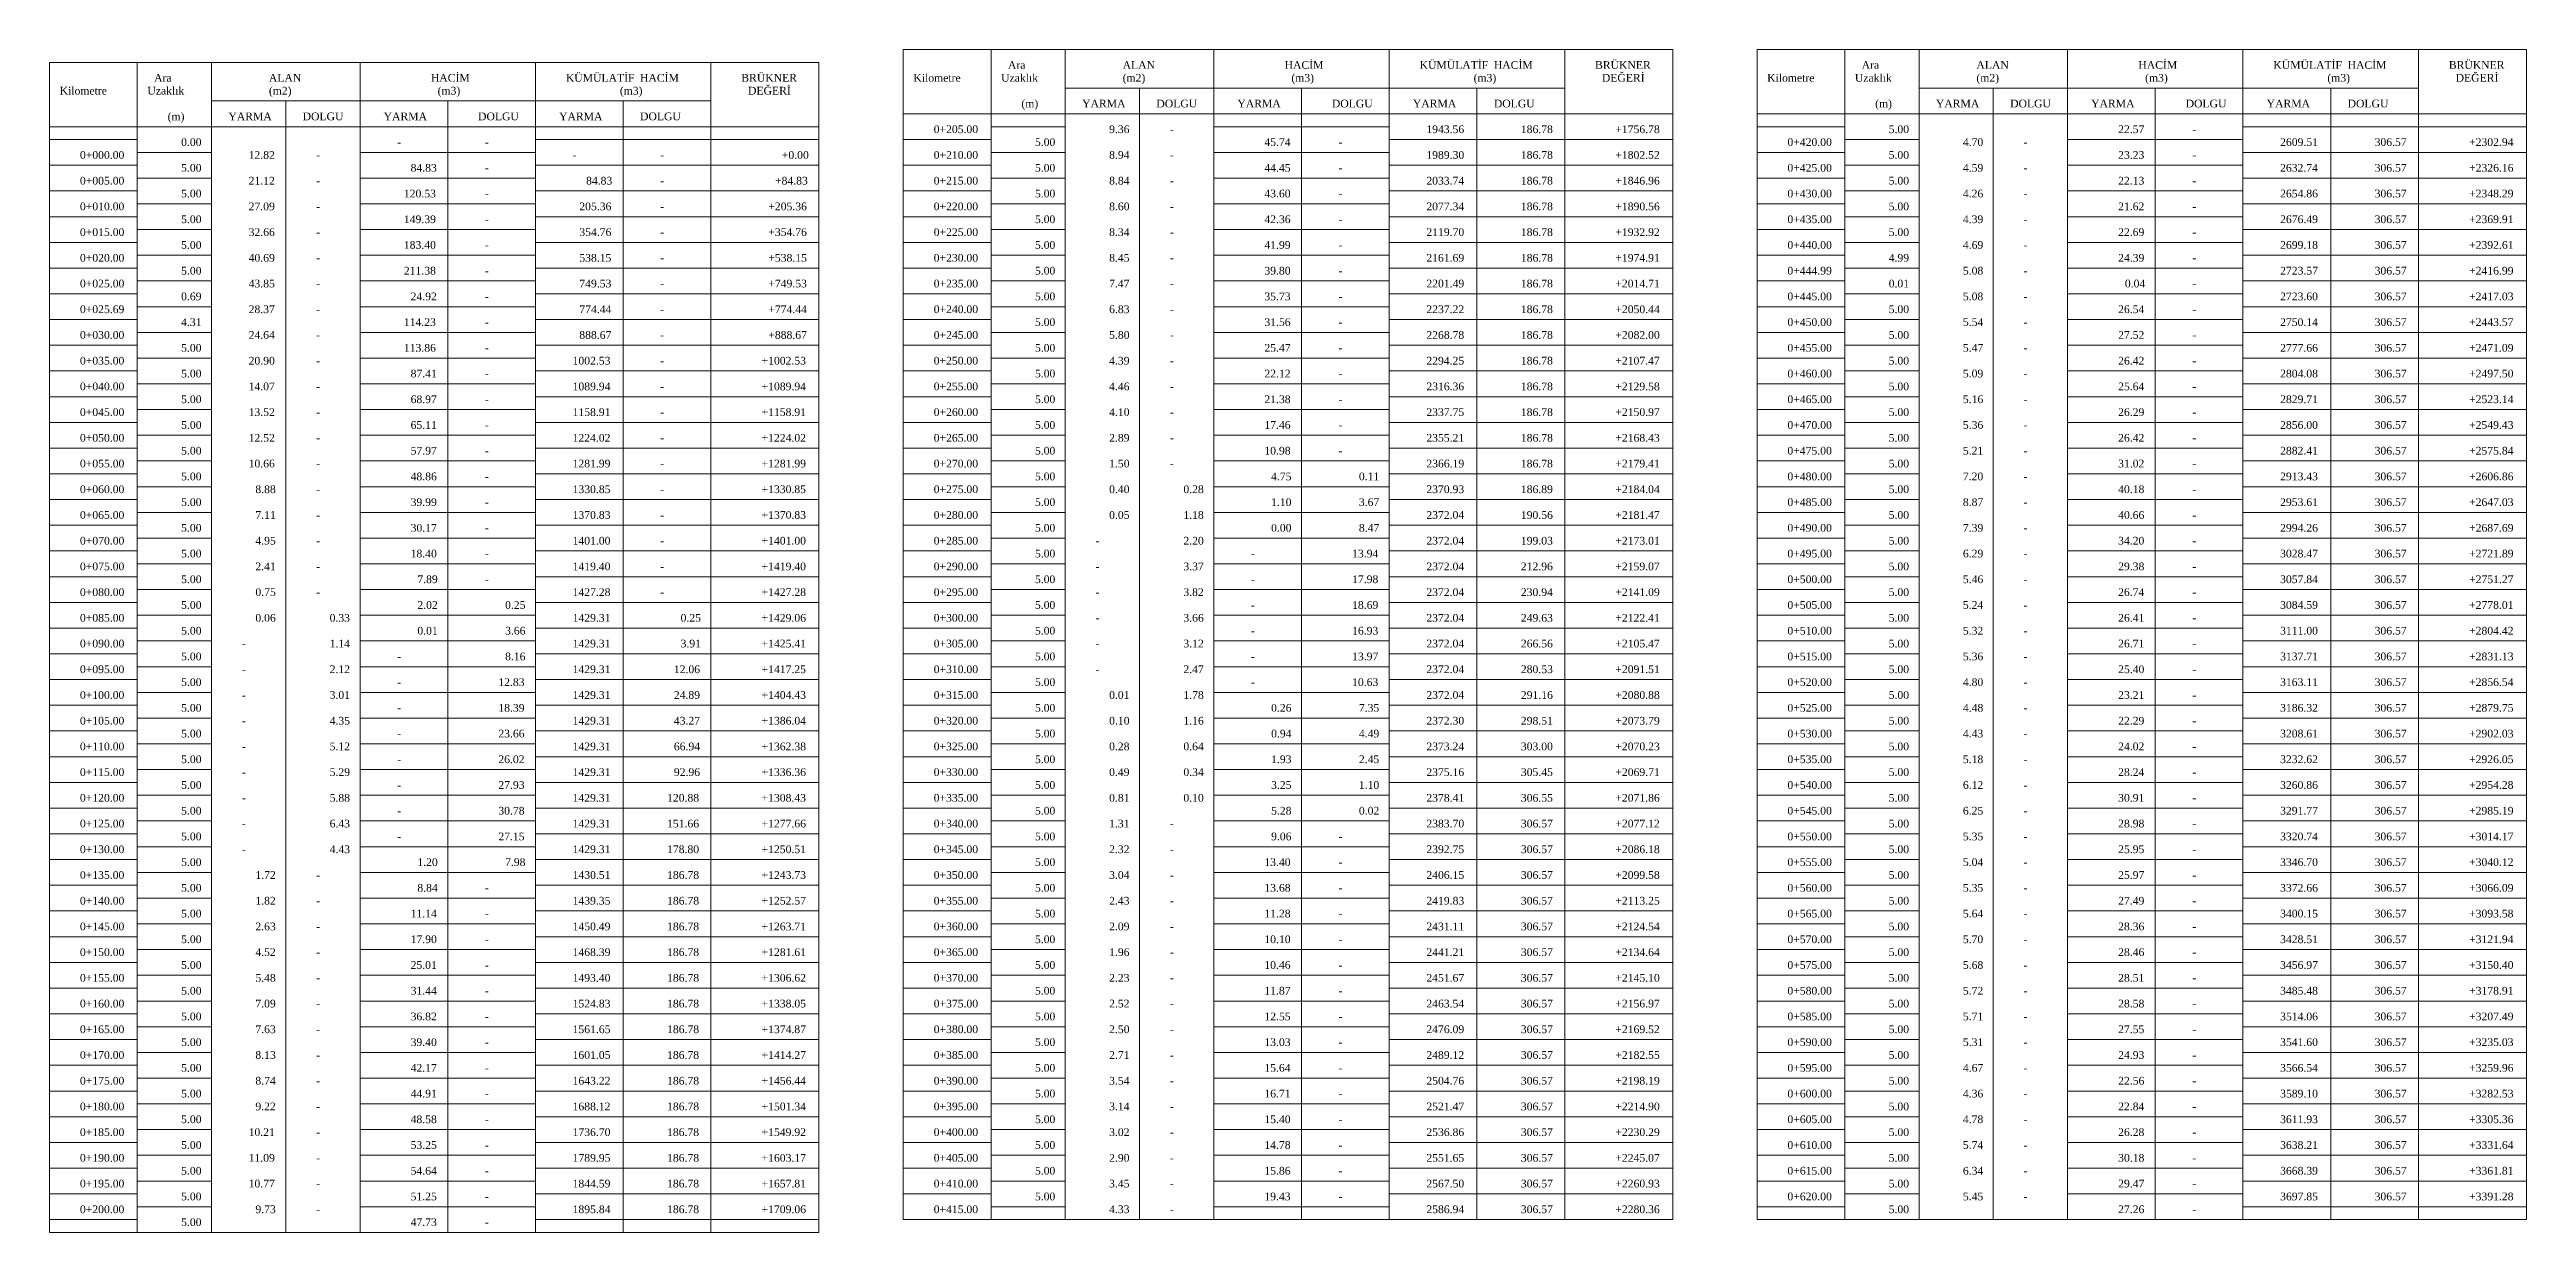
# Model space of a CAD drawing. Header units: metres. Extents: x 478603 to 489313, y 4282657 to 4289463.
# Drawn here: x 484956.5 to 485438.2, y 4286406.4 to 4286636.4 of the extents above; entities that cross this region are included whole.
import ezdxf

# ---------------------------------------------------------------- set-up
doc = ezdxf.new("R2010")
doc.units = ezdxf.units.M
for name, color, linetype, lineweight in [('TB_C', 96, 'Continuous', 0), ('TB_M', 18, 'Continuous', 0), ('TB_R', 1, 'Continuous', 0)]:
    doc.layers.add(name, color=color, linetype=linetype, lineweight=lineweight)
doc.styles.get("Standard").update_dxf_attribs({"font": 'times.ttf'})

msp = doc.modelspace()

# ---------------------------------------------------------------- texts
at = {"layer": 'TB_M'}
for s, p in [('Ara', (485142.89, 4286632.69)), ('ALAN', (485165.2, 4286632.69)), ('HACİM', (485196.7, 4286632.69)), ('KÜMÜLATİF', (485222.95, 4286632.69)), ('HACİM', (485237.39, 4286632.69)), ('BRÜKNER', (485257.07, 4286632.69)), ('Ara', (485308.92, 4286632.69)), ('ALAN', (485331.23, 4286632.69)), ('HACİM', (485362.73, 4286632.69)), ('KÜMÜLATİF', (485388.98, 4286632.69)), ('HACİM', (485403.42, 4286632.69)), ('BRÜKNER', (485423.1, 4286632.69)), ('Kilometre', (484958.48, 4286627.69)), ('Uzaklık', (484975.54, 4286627.69)), ('Ara', (484976.85, 4286630.19)), ('ALAN', (484999.17, 4286630.19)), ('(m2)', (484999.17, 4286627.69)), ('HACİM', (485030.67, 4286630.19)), ('(m3)', (485031.98, 4286627.69)), ('KÜMÜLATİF', (485056.92, 4286630.19)), ('(m3)', (485067.42, 4286627.69)), ('HACİM', (485071.35, 4286630.19)), ('BRÜKNER', (485091.04, 4286630.19)), ('DEĞERİ', (485092.35, 4286627.69)), ('Kilometre', (485124.51, 4286630.19)), ('Uzaklık', (485141.57, 4286630.19)), ('(m2)', (485165.2, 4286630.19)), ('(m3)', (485198.01, 4286630.19)), ('(m3)', (485233.45, 4286630.19)), ('DEĞERİ', (485258.39, 4286630.19)), ('Kilometre', (485290.54, 4286630.19)), ('Uzaklık', (485307.6, 4286630.19)), ('(m2)', (485331.23, 4286630.19)), ('(m3)', (485364.04, 4286630.19)), ('(m3)', (485399.48, 4286630.19)), ('DEĞERİ', (485424.42, 4286630.19)), ('(m)', (484979.48, 4286622.69)), ('YARMA', (484991.29, 4286622.69)), ('DOLGU', (485005.73, 4286622.69)), ('YARMA', (485021.48, 4286622.69)), ('DOLGU', (485039.85, 4286622.69)), ('YARMA', (485055.6, 4286622.69)), ('DOLGU', (485071.35, 4286622.69)), ('(m)', (485145.51, 4286625.19)), ('YARMA', (485157.32, 4286625.19)), ('DOLGU', (485171.76, 4286625.19)), ('YARMA', (485187.51, 4286625.19)), ('DOLGU', (485205.89, 4286625.19)), ('YARMA', (485221.64, 4286625.19)), ('DOLGU', (485237.39, 4286625.19)), ('(m)', (485311.54, 4286625.19)), ('YARMA', (485323.35, 4286625.19)), ('DOLGU', (485337.79, 4286625.19)), ('YARMA', (485353.54, 4286625.19)), ('DOLGU', (485371.92, 4286625.19)), ('YARMA', (485387.67, 4286625.19)), ('DOLGU', (485403.42, 4286625.19)), ('0+205.00', (485128.45, 4286620.19)), ('-', (485174.39, 4286620.19)), ('0+420.00', (485294.48, 4286617.69)), ('-', (485373.23, 4286620.19)), ('0+000.00', (484962.42, 4286615.19)), ('-', (485008.35, 4286615.19)), ('-', (485024.1, 4286617.69)), ('-', (485041.17, 4286617.69)), ('-', (485058.23, 4286615.19)), ('-', (485075.29, 4286615.19)), ('0+210.00', (485128.45, 4286615.19)), ('-', (485174.39, 4286615.19)), ('-', (485207.2, 4286617.69)), ('0+425.00', (485294.48, 4286612.69)), ('-', (485340.42, 4286617.69)), ('-', (485373.23, 4286615.19)), ('0+005.00', (484962.42, 4286610.19)), ('-', (485008.35, 4286610.19)), ('-', (485041.17, 4286612.69)), ('-', (485075.29, 4286610.19)), ('0+215.00', (485128.45, 4286610.19)), ('-', (485174.39, 4286610.19)), ('-', (485207.2, 4286612.69)), ('-', (485340.42, 4286612.69)), ('-', (485373.23, 4286610.19)), ('0+010.00', (484962.42, 4286605.19)), ('-', (485008.35, 4286605.19)), ('-', (485041.17, 4286607.69)), ('-', (485075.29, 4286605.19)), ('0+220.00', (485128.45, 4286605.19)), ('-', (485174.39, 4286605.19)), ('-', (485207.2, 4286607.69)), ('0+430.00', (485294.48, 4286607.69)), ('-', (485340.42, 4286607.69)), ('-', (485373.23, 4286605.19)), ('0+015.00', (484962.42, 4286600.19)), ('-', (485008.35, 4286600.19)), ('-', (485041.17, 4286602.69)), ('-', (485075.29, 4286600.19)), ('0+225.00', (485128.45, 4286600.19)), ('-', (485174.39, 4286600.19)), ('-', (485207.2, 4286602.69)), ('0+435.00', (485294.48, 4286602.69)), ('-', (485340.42, 4286602.69)), ('-', (485373.23, 4286600.19)), ('0+020.00', (484962.42, 4286595.19)), ('-', (485008.35, 4286595.19)), ('-', (485041.17, 4286597.69)), ('-', (485075.29, 4286595.19)), ('0+230.00', (485128.45, 4286595.19)), ('-', (485174.39, 4286595.19)), ('-', (485207.2, 4286597.69)), ('0+440.00', (485294.48, 4286597.69)), ('-', (485340.42, 4286597.69)), ('-', (485373.23, 4286595.19)), ('0+025.00', (484962.42, 4286590.19)), ('-', (485008.35, 4286590.19)), ('-', (485041.17, 4286592.69)), ('-', (485075.29, 4286590.19)), ('0+235.00', (485128.45, 4286590.19)), ('-', (485174.39, 4286590.19)), ('-', (485207.2, 4286592.69)), ('0+444.99', (485294.48, 4286592.69)), ('-', (485340.42, 4286592.69)), ('-', (485373.23, 4286590.19)), ('0+025.69', (484962.42, 4286585.19)), ('-', (485008.35, 4286585.19)), ('-', (485041.17, 4286587.69)), ('-', (485075.29, 4286585.19)), ('0+240.00', (485128.45, 4286585.19)), ('-', (485174.39, 4286585.19)), ('-', (485207.2, 4286587.69)), ('0+445.00', (485294.48, 4286587.69)), ('-', (485340.42, 4286587.69)), ('-', (485373.23, 4286585.19)), ('0+030.00', (484962.42, 4286580.19)), ('-', (485008.35, 4286580.19)), ('-', (485041.17, 4286582.69)), ('-', (485075.29, 4286580.19)), ('0+245.00', (485128.45, 4286580.19)), ('-', (485174.39, 4286580.19)), ('-', (485207.2, 4286582.69)), ('0+450.00', (485294.48, 4286582.69)), ('-', (485340.42, 4286582.69)), ('-', (485373.23, 4286580.19)), ('0+035.00', (484962.42, 4286575.19)), ('-', (485008.35, 4286575.19)), ('-', (485041.17, 4286577.69)), ('-', (485075.29, 4286575.19)), ('0+250.00', (485128.45, 4286575.19)), ('-', (485174.39, 4286575.19)), ('-', (485207.2, 4286577.69)), ('0+455.00', (485294.48, 4286577.69)), ('-', (485340.42, 4286577.69)), ('-', (485373.23, 4286575.19)), ('0+040.00', (484962.42, 4286570.19)), ('-', (485008.35, 4286570.19)), ('-', (485041.17, 4286572.69)), ('-', (485075.29, 4286570.19)), ('0+255.00', (485128.45, 4286570.19)), ('-', (485174.39, 4286570.19)), ('-', (485207.2, 4286572.69)), ('0+460.00', (485294.48, 4286572.69)), ('-', (485340.42, 4286572.69)), ('-', (485373.23, 4286570.19)), ('0+045.00', (484962.42, 4286565.19)), ('-', (485041.17, 4286567.69)), ('0+260.00', (485128.45, 4286565.19)), ('-', (485207.2, 4286567.69)), ('0+465.00', (485294.48, 4286567.69)), ('-', (485340.42, 4286567.69)), ('0+050.00', (484962.42, 4286560.19)), ('-', (485008.35, 4286565.19)), ('-', (485041.17, 4286562.69)), ('-', (485075.29, 4286565.19)), ('0+265.00', (485128.45, 4286560.19)), ('-', (485174.39, 4286565.19)), ('-', (485207.2, 4286562.69)), ('0+470.00', (485294.48, 4286562.69)), ('-', (485340.42, 4286562.69)), ('-', (485373.23, 4286565.19)), ('0+055.00', (484962.42, 4286555.19)), ('-', (485008.35, 4286560.19)), ('-', (485041.17, 4286557.69)), ('-', (485075.29, 4286560.19)), ('0+270.00', (485128.45, 4286555.19)), ('-', (485174.39, 4286560.19)), ('-', (485207.2, 4286557.69)), ('0+475.00', (485294.48, 4286557.69)), ('-', (485340.42, 4286557.69)), ('-', (485373.23, 4286560.19)), ('0+060.00', (484962.42, 4286550.19)), ('-', (485008.35, 4286555.19)), ('-', (485041.17, 4286552.69)), ('-', (485075.29, 4286555.19)), ('0+275.00', (485128.45, 4286550.19)), ('-', (485174.39, 4286555.19)), ('0+480.00', (485294.48, 4286552.69)), ('-', (485340.42, 4286552.69)), ('-', (485373.23, 4286555.19)), ('0+065.00', (484962.42, 4286545.19)), ('-', (485008.35, 4286550.19)), ('-', (485041.17, 4286547.69)), ('-', (485075.29, 4286550.19)), ('0+280.00', (485128.45, 4286545.19)), ('0+485.00', (485294.48, 4286547.69)), ('-', (485340.42, 4286547.69)), ('-', (485373.23, 4286550.19)), ('-', (485008.35, 4286545.19)), ('-', (485041.17, 4286542.69)), ('-', (485075.29, 4286545.19)), ('0+490.00', (485294.48, 4286542.69)), ('-', (485340.42, 4286542.69)), ('-', (485373.23, 4286545.19)), ('0+070.00', (484962.42, 4286540.19)), ('-', (485008.35, 4286540.19)), ('-', (485041.17, 4286537.69)), ('-', (485075.29, 4286540.19)), ('0+285.00', (485128.45, 4286540.19)), ('-', (485159.95, 4286540.19)), ('-', (485190.14, 4286537.69)), ('0+495.00', (485294.48, 4286537.69)), ('-', (485340.42, 4286537.69)), ('-', (485373.23, 4286540.19)), ('0+075.00', (484962.42, 4286535.19)), ('-', (485008.35, 4286535.19)), ('-', (485041.17, 4286532.69)), ('-', (485075.29, 4286535.19)), ('0+290.00', (485128.45, 4286535.19)), ('-', (485159.95, 4286535.19)), ('-', (485190.14, 4286532.69)), ('0+500.00', (485294.48, 4286532.69)), ('-', (485340.42, 4286532.69)), ('-', (485373.23, 4286535.19)), ('0+080.00', (484962.42, 4286530.19)), ('-', (485008.35, 4286530.19)), ('-', (485075.29, 4286530.19)), ('0+295.00', (485128.45, 4286530.19)), ('-', (485159.95, 4286530.19)), ('-', (485190.14, 4286527.69)), ('0+505.00', (485294.48, 4286527.69)), ('-', (485340.42, 4286527.69)), ('-', (485373.23, 4286530.19)), ('0+085.00', (484962.42, 4286525.19)), ('0+300.00', (485128.45, 4286525.19)), ('-', (485159.95, 4286525.19)), ('-', (485190.14, 4286522.69)), ('0+510.00', (485294.48, 4286522.69)), ('-', (485340.42, 4286522.69)), ('-', (485373.23, 4286525.19)), ('0+090.00', (484962.42, 4286520.19)), ('-', (484993.92, 4286520.19)), ('-', (485024.1, 4286517.69)), ('0+305.00', (485128.45, 4286520.19)), ('-', (485159.95, 4286520.19)), ('-', (485190.14, 4286517.69)), ('0+515.00', (485294.48, 4286517.69)), ('-', (485340.42, 4286517.69)), ('-', (485373.23, 4286520.19)), ('0+095.00', (484962.42, 4286515.19)), ('-', (484993.92, 4286515.19)), ('-', (485024.1, 4286512.69)), ('0+310.00', (485128.45, 4286515.19)), ('-', (485159.95, 4286515.19)), ('-', (485190.14, 4286512.69)), ('0+520.00', (485294.48, 4286512.69)), ('-', (485340.42, 4286512.69)), ('-', (485373.23, 4286515.19)), ('0+100.00', (484962.42, 4286510.19)), ('-', (484993.92, 4286510.19)), ('-', (485024.1, 4286507.69)), ('0+315.00', (485128.45, 4286510.19)), ('0+525.00', (485294.48, 4286507.69)), ('-', (485340.42, 4286507.69)), ('-', (485373.23, 4286510.19)), ('0+105.00', (484962.42, 4286505.19)), ('-', (484993.92, 4286505.19)), ('0+320.00', (485128.45, 4286505.19)), ('0+530.00', (485294.48, 4286502.69)), ('-', (485373.23, 4286505.19)), ('0+110.00', (484962.42, 4286500.19)), ('-', (484993.92, 4286500.19)), ('-', (485024.1, 4286502.69)), ('0+325.00', (485128.45, 4286500.19)), ('0+535.00', (485294.48, 4286497.69)), ('-', (485340.42, 4286502.69)), ('-', (485373.23, 4286500.19)), ('0+115.00', (484962.42, 4286495.19)), ('-', (484993.92, 4286495.19)), ('-', (485024.1, 4286497.69)), ('0+330.00', (485128.45, 4286495.19)), ('0+540.00', (485294.48, 4286492.69)), ('-', (485340.42, 4286497.69)), ('-', (485373.23, 4286495.19)), ('0+120.00', (484962.42, 4286490.19)), ('-', (484993.92, 4286490.19)), ('-', (485024.1, 4286492.69)), ('0+335.00', (485128.45, 4286490.19)), ('0+545.00', (485294.48, 4286487.69)), ('-', (485340.42, 4286492.69)), ('-', (485373.23, 4286490.19)), ('0+125.00', (484962.42, 4286485.19)), ('-', (484993.92, 4286485.19)), ('-', (485024.1, 4286487.69)), ('0+340.00', (485128.45, 4286485.19)), ('-', (485174.39, 4286485.19)), ('0+550.00', (485294.48, 4286482.69)), ('-', (485340.42, 4286487.69)), ('-', (485373.23, 4286485.19)), ('0+130.00', (484962.42, 4286480.19)), ('-', (484993.92, 4286480.19)), ('-', (485024.1, 4286482.69)), ('0+345.00', (485128.45, 4286480.19)), ('-', (485174.39, 4286480.19)), ('-', (485207.2, 4286482.69)), ('-', (485340.42, 4286482.69)), ('-', (485373.23, 4286480.19)), ('0+135.00', (484962.42, 4286475.19)), ('-', (485008.35, 4286475.19)), ('0+350.00', (485128.45, 4286475.19)), ('-', (485174.39, 4286475.19)), ('-', (485207.2, 4286477.69)), ('0+555.00', (485294.48, 4286477.69)), ('-', (485340.42, 4286477.69)), ('-', (485373.23, 4286475.19)), ('0+140.00', (484962.42, 4286470.19)), ('-', (485008.35, 4286470.19)), ('-', (485041.17, 4286472.69)), ('0+355.00', (485128.45, 4286470.19)), ('-', (485174.39, 4286470.19)), ('-', (485207.2, 4286472.69)), ('0+560.00', (485294.48, 4286472.69)), ('-', (485340.42, 4286472.69)), ('-', (485373.23, 4286470.19)), ('0+145.00', (484962.42, 4286465.19)), ('-', (485008.35, 4286465.19)), ('-', (485041.17, 4286467.69)), ('0+360.00', (485128.45, 4286465.19)), ('-', (485174.39, 4286465.19)), ('-', (485207.2, 4286467.69)), ('0+565.00', (485294.48, 4286467.69)), ('-', (485340.42, 4286467.69)), ('-', (485373.23, 4286465.19)), ('0+150.00', (484962.42, 4286460.19)), ('-', (485008.35, 4286460.19)), ('-', (485041.17, 4286462.69)), ('0+365.00', (485128.45, 4286460.19)), ('-', (485174.39, 4286460.19)), ('-', (485207.2, 4286462.69)), ('0+570.00', (485294.48, 4286462.69)), ('-', (485340.42, 4286462.69)), ('-', (485373.23, 4286460.19)), ('0+155.00', (484962.42, 4286455.19)), ('-', (485008.35, 4286455.19)), ('-', (485041.17, 4286457.69)), ('0+370.00', (485128.45, 4286455.19)), ('-', (485174.39, 4286455.19)), ('-', (485207.2, 4286457.69)), ('0+575.00', (485294.48, 4286457.69)), ('-', (485340.42, 4286457.69)), ('-', (485373.23, 4286455.19)), ('0+160.00', (484962.42, 4286450.19)), ('-', (485008.35, 4286450.19)), ('-', (485041.17, 4286452.69)), ('0+375.00', (485128.45, 4286450.19)), ('-', (485174.39, 4286450.19)), ('-', (485207.2, 4286452.69)), ('0+580.00', (485294.48, 4286452.69)), ('-', (485340.42, 4286452.69)), ('-', (485373.23, 4286450.19)), ('0+165.00', (484962.42, 4286445.19)), ('-', (485008.35, 4286445.19)), ('-', (485041.17, 4286447.69)), ('0+380.00', (485128.45, 4286445.19)), ('-', (485174.39, 4286445.19)), ('-', (485207.2, 4286447.69)), ('0+585.00', (485294.48, 4286447.69)), ('-', (485340.42, 4286447.69)), ('-', (485373.23, 4286445.19)), ('0+170.00', (484962.42, 4286440.19)), ('-', (485008.35, 4286440.19)), ('-', (485041.17, 4286442.69)), ('0+385.00', (485128.45, 4286440.19)), ('-', (485174.39, 4286440.19)), ('-', (485207.2, 4286442.69)), ('0+590.00', (485294.48, 4286442.69)), ('-', (485340.42, 4286442.69)), ('-', (485373.23, 4286440.19)), ('0+175.00', (484962.42, 4286435.19)), ('-', (485041.17, 4286437.69)), ('0+390.00', (485128.45, 4286435.19)), ('-', (485207.2, 4286437.69)), ('0+595.00', (485294.48, 4286437.69)), ('-', (485340.42, 4286437.69)), ('0+180.00', (484962.42, 4286430.19)), ('-', (485008.35, 4286435.19)), ('-', (485041.17, 4286432.69)), ('0+395.00', (485128.45, 4286430.19)), ('-', (485174.39, 4286435.19)), ('-', (485207.2, 4286432.69)), ('0+600.00', (485294.48, 4286432.69)), ('-', (485340.42, 4286432.69)), ('-', (485373.23, 4286435.19)), ('0+185.00', (484962.42, 4286425.19)), ('-', (485008.35, 4286430.19)), ('-', (485041.17, 4286427.69)), ('0+400.00', (485128.45, 4286425.19)), ('-', (485174.39, 4286430.19)), ('-', (485207.2, 4286427.69)), ('0+605.00', (485294.48, 4286427.69)), ('-', (485340.42, 4286427.69)), ('-', (485373.23, 4286430.19)), ('0+190.00', (484962.42, 4286420.19)), ('-', (485008.35, 4286425.19)), ('-', (485041.17, 4286422.69)), ('0+405.00', (485128.45, 4286420.19)), ('-', (485174.39, 4286425.19)), ('-', (485207.2, 4286422.69)), ('0+610.00', (485294.48, 4286422.69)), ('-', (485340.42, 4286422.69)), ('-', (485373.23, 4286425.19)), ('0+195.00', (484962.42, 4286415.19)), ('-', (485008.35, 4286420.19)), ('-', (485041.17, 4286417.69)), ('0+410.00', (485128.45, 4286415.19)), ('-', (485174.39, 4286420.19)), ('-', (485207.2, 4286417.69)), ('0+615.00', (485294.48, 4286417.69)), ('-', (485340.42, 4286417.69)), ('-', (485373.23, 4286420.19)), ('-', (485008.35, 4286415.19)), ('-', (485041.17, 4286412.69)), ('-', (485174.39, 4286415.19)), ('-', (485207.2, 4286412.69)), ('0+620.00', (485294.48, 4286412.69)), ('-', (485340.42, 4286412.69)), ('-', (485373.23, 4286415.19)), ('0+200.00', (484962.42, 4286410.19)), ('-', (485008.35, 4286410.19)), ('-', (485041.17, 4286407.69)), ('0+415.00', (485128.45, 4286410.19)), ('-', (485174.39, 4286410.19)), ('-', (485373.23, 4286410.19))]:
    msp.add_text(s, height=1.5, dxfattribs=at).set_placement(p)
at = {"layer": 'TB_R'}
for s, p in [('0.00', (484982.1, 4286617.69)), ('5.00', (485148.14, 4286617.69)), ('9.36', (485162.57, 4286620.19)), ('45.74', (485192.76, 4286617.69)), ('1943.56', (485224.26, 4286620.19)), ('186.78', (485242.64, 4286620.19)), ('+1756.78', (485261.01, 4286620.19)), ('5.00', (485314.17, 4286620.19)), ('4.70', (485328.6, 4286617.69)), ('22.57', (485358.79, 4286620.19)), ('2609.51', (485390.29, 4286617.69)), ('306.57', (485408.67, 4286617.69)), ('+2302.94', (485427.04, 4286617.69)), ('5.00', (484982.1, 4286612.69)), ('12.82', (484995.23, 4286615.19)), ('84.83', (485026.73, 4286612.69)), ('+0.00', (485098.92, 4286615.19)), ('5.00', (485148.14, 4286612.69)), ('8.94', (485162.57, 4286615.19)), ('44.45', (485192.76, 4286612.69)), ('1989.30', (485224.26, 4286615.19)), ('186.78', (485242.64, 4286615.19)), ('+1802.52', (485261.01, 4286615.19)), ('5.00', (485314.17, 4286615.19)), ('4.59', (485328.6, 4286612.69)), ('23.23', (485358.79, 4286615.19)), ('2632.74', (485390.29, 4286612.69)), ('306.57', (485408.67, 4286612.69)), ('+2326.16', (485427.04, 4286612.69)), ('21.12', (484995.23, 4286610.19)), ('84.83', (485060.85, 4286610.19)), ('+84.83', (485097.6, 4286610.19)), ('8.84', (485162.57, 4286610.19)), ('2033.74', (485224.26, 4286610.19)), ('186.78', (485242.64, 4286610.19)), ('+1846.96', (485261.01, 4286610.19)), ('5.00', (485314.17, 4286610.19)), ('22.13', (485358.79, 4286610.19)), ('5.00', (484982.1, 4286607.69)), ('27.09', (484995.23, 4286605.19)), ('120.53', (485025.42, 4286607.69)), ('205.36', (485059.54, 4286605.19)), ('+205.36', (485096.29, 4286605.19)), ('5.00', (485148.14, 4286607.69)), ('8.60', (485162.57, 4286605.19)), ('43.60', (485192.76, 4286607.69)), ('2077.34', (485224.26, 4286605.19)), ('186.78', (485242.64, 4286605.19)), ('+1890.56', (485261.01, 4286605.19)), ('5.00', (485314.17, 4286605.19)), ('4.26', (485328.6, 4286607.69)), ('21.62', (485358.79, 4286605.19)), ('2654.86', (485390.29, 4286607.69)), ('306.57', (485408.67, 4286607.69)), ('+2348.29', (485427.04, 4286607.69)), ('5.00', (484982.1, 4286602.69)), ('32.66', (484995.23, 4286600.19)), ('149.39', (485025.42, 4286602.69)), ('354.76', (485059.54, 4286600.19)), ('+354.76', (485096.29, 4286600.19)), ('5.00', (485148.14, 4286602.69)), ('8.34', (485162.57, 4286600.19)), ('42.36', (485192.76, 4286602.69)), ('2119.70', (485224.26, 4286600.19)), ('186.78', (485242.64, 4286600.19)), ('+1932.92', (485261.01, 4286600.19)), ('5.00', (485314.17, 4286600.19)), ('4.39', (485328.6, 4286602.69)), ('22.69', (485358.79, 4286600.19)), ('2676.49', (485390.29, 4286602.69)), ('306.57', (485408.67, 4286602.69)), ('+2369.91', (485427.04, 4286602.69)), ('5.00', (484982.1, 4286597.69)), ('40.69', (484995.23, 4286595.19)), ('183.40', (485025.42, 4286597.69)), ('538.15', (485059.54, 4286595.19)), ('+538.15', (485096.29, 4286595.19)), ('5.00', (485148.14, 4286597.69)), ('8.45', (485162.57, 4286595.19)), ('41.99', (485192.76, 4286597.69)), ('2161.69', (485224.26, 4286595.19)), ('186.78', (485242.64, 4286595.19)), ('+1974.91', (485261.01, 4286595.19)), ('4.99', (485314.17, 4286595.19)), ('4.69', (485328.6, 4286597.69)), ('24.39', (485358.79, 4286595.19)), ('2699.18', (485390.29, 4286597.69)), ('306.57', (485408.67, 4286597.69)), ('+2392.61', (485427.04, 4286597.69)), ('5.00', (484982.1, 4286592.69)), ('43.85', (484995.23, 4286590.19)), ('211.38', (485025.42, 4286592.69)), ('749.53', (485059.54, 4286590.19)), ('+749.53', (485096.29, 4286590.19)), ('5.00', (485148.14, 4286592.69)), ('7.47', (485162.57, 4286590.19)), ('39.80', (485192.76, 4286592.69)), ('2201.49', (485224.26, 4286590.19)), ('186.78', (485242.64, 4286590.19)), ('+2014.71', (485261.01, 4286590.19)), ('0.01', (485314.17, 4286590.19)), ('5.08', (485328.6, 4286592.69)), ('0.04', (485360.1, 4286590.19)), ('2723.57', (485390.29, 4286592.69)), ('306.57', (485408.67, 4286592.69)), ('+2416.99', (485427.04, 4286592.69)), ('0.69', (484982.1, 4286587.69)), ('28.37', (484995.23, 4286585.19)), ('24.92', (485026.73, 4286587.69)), ('774.44', (485059.54, 4286585.19)), ('+774.44', (485096.29, 4286585.19)), ('5.00', (485148.14, 4286587.69)), ('6.83', (485162.57, 4286585.19)), ('35.73', (485192.76, 4286587.69)), ('2237.22', (485224.26, 4286585.19)), ('186.78', (485242.64, 4286585.19)), ('+2050.44', (485261.01, 4286585.19)), ('5.00', (485314.17, 4286585.19)), ('5.08', (485328.6, 4286587.69)), ('26.54', (485358.79, 4286585.19)), ('2723.60', (485390.29, 4286587.69)), ('306.57', (485408.67, 4286587.69)), ('+2417.03', (485427.04, 4286587.69)), ('4.31', (484982.1, 4286582.69)), ('24.64', (484995.23, 4286580.19)), ('114.23', (485025.42, 4286582.69)), ('888.67', (485059.54, 4286580.19)), ('+888.67', (485096.29, 4286580.19)), ('5.00', (485148.14, 4286582.69)), ('5.80', (485162.57, 4286580.19)), ('31.56', (485192.76, 4286582.69)), ('2268.78', (485224.26, 4286580.19)), ('186.78', (485242.64, 4286580.19)), ('+2082.00', (485261.01, 4286580.19)), ('5.00', (485314.17, 4286580.19)), ('5.54', (485328.6, 4286582.69)), ('27.52', (485358.79, 4286580.19)), ('2750.14', (485390.29, 4286582.69)), ('306.57', (485408.67, 4286582.69)), ('+2443.57', (485427.04, 4286582.69)), ('5.00', (484982.1, 4286577.69)), ('20.90', (484995.23, 4286575.19)), ('113.86', (485025.42, 4286577.69)), ('1002.53', (485058.23, 4286575.19)), ('+1002.53', (485094.98, 4286575.19)), ('5.00', (485148.14, 4286577.69)), ('4.39', (485162.57, 4286575.19)), ('25.47', (485192.76, 4286577.69)), ('2294.25', (485224.26, 4286575.19)), ('186.78', (485242.64, 4286575.19)), ('+2107.47', (485261.01, 4286575.19)), ('5.00', (485314.17, 4286575.19)), ('5.47', (485328.6, 4286577.69)), ('26.42', (485358.79, 4286575.19)), ('2777.66', (485390.29, 4286577.69)), ('306.57', (485408.67, 4286577.69)), ('+2471.09', (485427.04, 4286577.69)), ('5.00', (484982.1, 4286572.69)), ('14.07', (484995.23, 4286570.19)), ('87.41', (485026.73, 4286572.69)), ('1089.94', (485058.23, 4286570.19)), ('+1089.94', (485094.98, 4286570.19)), ('5.00', (485148.14, 4286572.69)), ('4.46', (485162.57, 4286570.19)), ('22.12', (485192.76, 4286572.69)), ('2316.36', (485224.26, 4286570.19)), ('186.78', (485242.64, 4286570.19)), ('+2129.58', (485261.01, 4286570.19)), ('5.00', (485314.17, 4286570.19)), ('5.09', (485328.6, 4286572.69)), ('25.64', (485358.79, 4286570.19)), ('2804.08', (485390.29, 4286572.69)), ('306.57', (485408.67, 4286572.69)), ('+2497.50', (485427.04, 4286572.69)), ('5.00', (484982.1, 4286567.69)), ('13.52', (484995.23, 4286565.19)), ('68.97', (485026.73, 4286567.69)), ('1158.91', (485058.23, 4286565.19)), ('+1158.91', (485094.98, 4286565.19)), ('5.00', (485148.14, 4286567.69)), ('4.10', (485162.57, 4286565.19)), ('21.38', (485192.76, 4286567.69)), ('2337.75', (485224.26, 4286565.19)), ('186.78', (485242.64, 4286565.19)), ('+2150.97', (485261.01, 4286565.19)), ('5.00', (485314.17, 4286565.19)), ('5.16', (485328.6, 4286567.69)), ('26.29', (485358.79, 4286565.19)), ('2829.71', (485390.29, 4286567.69)), ('306.57', (485408.67, 4286567.69)), ('+2523.14', (485427.04, 4286567.69)), ('5.00', (484982.1, 4286562.69)), ('12.52', (484995.23, 4286560.19)), ('65.11', (485026.73, 4286562.69)), ('1224.02', (485058.23, 4286560.19)), ('+1224.02', (485094.98, 4286560.19)), ('5.00', (485148.14, 4286562.69)), ('2.89', (485162.57, 4286560.19)), ('17.46', (485192.76, 4286562.69)), ('2355.21', (485224.26, 4286560.19)), ('186.78', (485242.64, 4286560.19)), ('+2168.43', (485261.01, 4286560.19)), ('5.00', (485314.17, 4286560.19)), ('5.36', (485328.6, 4286562.69)), ('26.42', (485358.79, 4286560.19)), ('2856.00', (485390.29, 4286562.69)), ('306.57', (485408.67, 4286562.69)), ('+2549.43', (485427.04, 4286562.69)), ('5.00', (484982.1, 4286557.69)), ('10.66', (484995.23, 4286555.19)), ('57.97', (485026.73, 4286557.69)), ('1281.99', (485058.23, 4286555.19)), ('+1281.99', (485094.98, 4286555.19)), ('5.00', (485148.14, 4286557.69)), ('1.50', (485162.57, 4286555.19)), ('10.98', (485192.76, 4286557.69)), ('2366.19', (485224.26, 4286555.19)), ('186.78', (485242.64, 4286555.19)), ('+2179.41', (485261.01, 4286555.19)), ('5.00', (485314.17, 4286555.19)), ('5.21', (485328.6, 4286557.69)), ('31.02', (485358.79, 4286555.19)), ('2882.41', (485390.29, 4286557.69)), ('306.57', (485408.67, 4286557.69)), ('+2575.84', (485427.04, 4286557.69)), ('5.00', (484982.1, 4286552.69)), ('8.88', (484996.54, 4286550.19)), ('48.86', (485026.73, 4286552.69)), ('1330.85', (485058.23, 4286550.19)), ('+1330.85', (485094.98, 4286550.19)), ('5.00', (485148.14, 4286552.69)), ('0.40', (485162.57, 4286550.19)), ('0.28', (485177.01, 4286550.19)), ('4.75', (485194.07, 4286552.69)), ('0.11', (485211.14, 4286552.69)), ('2370.93', (485224.26, 4286550.19)), ('186.89', (485242.64, 4286550.19)), ('+2184.04', (485261.01, 4286550.19)), ('5.00', (485314.17, 4286550.19)), ('7.20', (485328.6, 4286552.69)), ('40.18', (485358.79, 4286550.19)), ('2913.43', (485390.29, 4286552.69)), ('306.57', (485408.67, 4286552.69)), ('+2606.86', (485427.04, 4286552.69)), ('5.00', (484982.1, 4286547.69)), ('7.11', (484996.54, 4286545.19)), ('39.99', (485026.73, 4286547.69)), ('1370.83', (485058.23, 4286545.19)), ('+1370.83', (485094.98, 4286545.19)), ('5.00', (485148.14, 4286547.69)), ('0.05', (485162.57, 4286545.19)), ('1.18', (485177.01, 4286545.19)), ('1.10', (485194.07, 4286547.69)), ('3.67', (485211.14, 4286547.69)), ('2372.04', (485224.26, 4286545.19)), ('190.56', (485242.64, 4286545.19)), ('+2181.47', (485261.01, 4286545.19)), ('5.00', (485314.17, 4286545.19)), ('8.87', (485328.6, 4286547.69)), ('40.66', (485358.79, 4286545.19)), ('2953.61', (485390.29, 4286547.69)), ('306.57', (485408.67, 4286547.69)), ('+2647.03', (485427.04, 4286547.69)), ('5.00', (484982.1, 4286542.69)), ('30.17', (485026.73, 4286542.69)), ('5.00', (485148.14, 4286542.69)), ('0.00', (485194.07, 4286542.69)), ('8.47', (485211.14, 4286542.69)), ('7.39', (485328.6, 4286542.69)), ('2994.26', (485390.29, 4286542.69)), ('306.57', (485408.67, 4286542.69)), ('+2687.69', (485427.04, 4286542.69)), ('5.00', (484982.1, 4286537.69)), ('4.95', (484996.54, 4286540.19)), ('18.40', (485026.73, 4286537.69)), ('1401.00', (485058.23, 4286540.19)), ('+1401.00', (485094.98, 4286540.19)), ('5.00', (485148.14, 4286537.69)), ('2.20', (485177.01, 4286540.19)), ('13.94', (485209.82, 4286537.69)), ('2372.04', (485224.26, 4286540.19)), ('199.03', (485242.64, 4286540.19)), ('+2173.01', (485261.01, 4286540.19)), ('5.00', (485314.17, 4286540.19)), ('6.29', (485328.6, 4286537.69)), ('34.20', (485358.79, 4286540.19)), ('3028.47', (485390.29, 4286537.69)), ('306.57', (485408.67, 4286537.69)), ('+2721.89', (485427.04, 4286537.69)), ('5.00', (484982.1, 4286532.69)), ('2.41', (484996.54, 4286535.19)), ('7.89', (485028.04, 4286532.69)), ('1419.40', (485058.23, 4286535.19)), ('+1419.40', (485094.98, 4286535.19)), ('5.00', (485148.14, 4286532.69)), ('3.37', (485177.01, 4286535.19)), ('17.98', (485209.82, 4286532.69)), ('2372.04', (485224.26, 4286535.19)), ('212.96', (485242.64, 4286535.19)), ('+2159.07', (485261.01, 4286535.19)), ('5.00', (485314.17, 4286535.19)), ('5.46', (485328.6, 4286532.69)), ('29.38', (485358.79, 4286535.19)), ('3057.84', (485390.29, 4286532.69)), ('306.57', (485408.67, 4286532.69)), ('+2751.27', (485427.04, 4286532.69)), ('5.00', (484982.1, 4286527.69)), ('0.75', (484996.54, 4286530.19)), ('2.02', (485028.04, 4286527.69)), ('0.25', (485045.1, 4286527.69)), ('1427.28', (485058.23, 4286530.19)), ('+1427.28', (485094.98, 4286530.19)), ('5.00', (485148.14, 4286527.69)), ('3.82', (485177.01, 4286530.19)), ('18.69', (485209.82, 4286527.69)), ('2372.04', (485224.26, 4286530.19)), ('230.94', (485242.64, 4286530.19)), ('+2141.09', (485261.01, 4286530.19)), ('5.00', (485314.17, 4286530.19)), ('5.24', (485328.6, 4286527.69)), ('26.74', (485358.79, 4286530.19)), ('3084.59', (485390.29, 4286527.69)), ('306.57', (485408.67, 4286527.69)), ('+2778.01', (485427.04, 4286527.69)), ('5.00', (484982.1, 4286522.69)), ('0.06', (484996.54, 4286525.19)), ('0.33', (485010.98, 4286525.19)), ('0.01', (485028.04, 4286522.69)), ('3.66', (485045.1, 4286522.69)), ('1429.31', (485058.23, 4286525.19)), ('0.25', (485079.23, 4286525.19)), ('+1429.06', (485094.98, 4286525.19)), ('5.00', (485148.14, 4286522.69)), ('3.66', (485177.01, 4286525.19)), ('16.93', (485209.82, 4286522.69)), ('2372.04', (485224.26, 4286525.19)), ('249.63', (485242.64, 4286525.19)), ('+2122.41', (485261.01, 4286525.19)), ('5.00', (485314.17, 4286525.19)), ('5.32', (485328.6, 4286522.69)), ('26.41', (485358.79, 4286525.19)), ('3111.00', (485390.29, 4286522.69)), ('306.57', (485408.67, 4286522.69)), ('+2804.42', (485427.04, 4286522.69)), ('5.00', (484982.1, 4286517.69)), ('1.14', (485010.98, 4286520.19)), ('8.16', (485045.1, 4286517.69)), ('1429.31', (485058.23, 4286520.19)), ('3.91', (485079.23, 4286520.19)), ('+1425.41', (485094.98, 4286520.19)), ('5.00', (485148.14, 4286517.69)), ('3.12', (485177.01, 4286520.19)), ('13.97', (485209.82, 4286517.69)), ('2372.04', (485224.26, 4286520.19)), ('266.56', (485242.64, 4286520.19)), ('+2105.47', (485261.01, 4286520.19)), ('5.00', (485314.17, 4286520.19)), ('5.36', (485328.6, 4286517.69)), ('26.71', (485358.79, 4286520.19)), ('3137.71', (485390.29, 4286517.69)), ('306.57', (485408.67, 4286517.69)), ('+2831.13', (485427.04, 4286517.69)), ('5.00', (484982.1, 4286512.69)), ('2.12', (485010.98, 4286515.19)), ('12.83', (485043.79, 4286512.69)), ('1429.31', (485058.23, 4286515.19)), ('12.06', (485077.92, 4286515.19)), ('+1417.25', (485094.98, 4286515.19)), ('5.00', (485148.14, 4286512.69)), ('2.47', (485177.01, 4286515.19)), ('10.63', (485209.82, 4286512.69)), ('2372.04', (485224.26, 4286515.19)), ('280.53', (485242.64, 4286515.19)), ('+2091.51', (485261.01, 4286515.19)), ('5.00', (485314.17, 4286515.19)), ('4.80', (485328.6, 4286512.69)), ('25.40', (485358.79, 4286515.19)), ('3163.11', (485390.29, 4286512.69)), ('306.57', (485408.67, 4286512.69)), ('+2856.54', (485427.04, 4286512.69)), ('5.00', (484982.1, 4286507.69)), ('3.01', (485010.98, 4286510.19)), ('18.39', (485043.79, 4286507.69)), ('1429.31', (485058.23, 4286510.19)), ('24.89', (485077.92, 4286510.19)), ('+1404.43', (485094.98, 4286510.19)), ('5.00', (485148.14, 4286507.69)), ('0.01', (485162.57, 4286510.19)), ('1.78', (485177.01, 4286510.19)), ('0.26', (485194.07, 4286507.69)), ('7.35', (485211.14, 4286507.69)), ('2372.04', (485224.26, 4286510.19)), ('291.16', (485242.64, 4286510.19)), ('+2080.88', (485261.01, 4286510.19)), ('5.00', (485314.17, 4286510.19)), ('4.48', (485328.6, 4286507.69)), ('23.21', (485358.79, 4286510.19)), ('3186.32', (485390.29, 4286507.69)), ('306.57', (485408.67, 4286507.69)), ('+2879.75', (485427.04, 4286507.69)), ('5.00', (484982.1, 4286502.69)), ('4.35', (485010.98, 4286505.19)), ('23.66', (485043.79, 4286502.69)), ('1429.31', (485058.23, 4286505.19)), ('43.27', (485077.92, 4286505.19)), ('+1386.04', (485094.98, 4286505.19)), ('5.00', (485148.14, 4286502.69)), ('0.10', (485162.57, 4286505.19)), ('1.16', (485177.01, 4286505.19)), ('0.94', (485194.07, 4286502.69)), ('4.49', (485211.14, 4286502.69)), ('2372.30', (485224.26, 4286505.19)), ('298.51', (485242.64, 4286505.19)), ('+2073.79', (485261.01, 4286505.19)), ('5.00', (485314.17, 4286505.19)), ('4.43', (485328.6, 4286502.69)), ('22.29', (485358.79, 4286505.19)), ('3208.61', (485390.29, 4286502.69)), ('306.57', (485408.67, 4286502.69)), ('+2902.03', (485427.04, 4286502.69)), ('5.00', (484982.1, 4286497.69)), ('5.12', (485010.98, 4286500.19)), ('26.02', (485043.79, 4286497.69)), ('1429.31', (485058.23, 4286500.19)), ('66.94', (485077.92, 4286500.19)), ('+1362.38', (485094.98, 4286500.19)), ('5.00', (485148.14, 4286497.69)), ('0.28', (485162.57, 4286500.19)), ('0.64', (485177.01, 4286500.19)), ('1.93', (485194.07, 4286497.69)), ('2.45', (485211.14, 4286497.69)), ('2373.24', (485224.26, 4286500.19)), ('303.00', (485242.64, 4286500.19)), ('+2070.23', (485261.01, 4286500.19)), ('5.00', (485314.17, 4286500.19)), ('5.18', (485328.6, 4286497.69)), ('24.02', (485358.79, 4286500.19)), ('3232.62', (485390.29, 4286497.69)), ('306.57', (485408.67, 4286497.69)), ('+2926.05', (485427.04, 4286497.69)), ('5.00', (484982.1, 4286492.69)), ('5.29', (485010.98, 4286495.19)), ('27.93', (485043.79, 4286492.69)), ('1429.31', (485058.23, 4286495.19)), ('92.96', (485077.92, 4286495.19)), ('+1336.36', (485094.98, 4286495.19)), ('5.00', (485148.14, 4286492.69)), ('0.49', (485162.57, 4286495.19)), ('0.34', (485177.01, 4286495.19)), ('3.25', (485194.07, 4286492.69)), ('1.10', (485211.14, 4286492.69)), ('2375.16', (485224.26, 4286495.19)), ('305.45', (485242.64, 4286495.19)), ('+2069.71', (485261.01, 4286495.19)), ('5.00', (485314.17, 4286495.19)), ('6.12', (485328.6, 4286492.69)), ('28.24', (485358.79, 4286495.19)), ('3260.86', (485390.29, 4286492.69)), ('306.57', (485408.67, 4286492.69)), ('+2954.28', (485427.04, 4286492.69)), ('5.00', (484982.1, 4286487.69)), ('5.88', (485010.98, 4286490.19)), ('30.78', (485043.79, 4286487.69)), ('1429.31', (485058.23, 4286490.19)), ('120.88', (485076.6, 4286490.19)), ('+1308.43', (485094.98, 4286490.19)), ('5.00', (485148.14, 4286487.69)), ('0.81', (485162.57, 4286490.19)), ('0.10', (485177.01, 4286490.19)), ('5.28', (485194.07, 4286487.69)), ('0.02', (485211.14, 4286487.69)), ('2378.41', (485224.26, 4286490.19)), ('306.55', (485242.64, 4286490.19)), ('+2071.86', (485261.01, 4286490.19)), ('5.00', (485314.17, 4286490.19)), ('6.25', (485328.6, 4286487.69)), ('30.91', (485358.79, 4286490.19)), ('3291.77', (485390.29, 4286487.69)), ('306.57', (485408.67, 4286487.69)), ('+2985.19', (485427.04, 4286487.69)), ('5.00', (484982.1, 4286482.69)), ('6.43', (485010.98, 4286485.19)), ('27.15', (485043.79, 4286482.69)), ('1429.31', (485058.23, 4286485.19)), ('151.66', (485076.6, 4286485.19)), ('+1277.66', (485094.98, 4286485.19)), ('5.00', (485148.14, 4286482.69)), ('1.31', (485162.57, 4286485.19)), ('9.06', (485194.07, 4286482.69)), ('2383.70', (485224.26, 4286485.19)), ('306.57', (485242.64, 4286485.19)), ('+2077.12', (485261.01, 4286485.19)), ('5.00', (485314.17, 4286485.19)), ('5.35', (485328.6, 4286482.69)), ('28.98', (485358.79, 4286485.19)), ('3320.74', (485390.29, 4286482.69)), ('306.57', (485408.67, 4286482.69)), ('+3014.17', (485427.04, 4286482.69)), ('4.43', (485010.98, 4286480.19)), ('1429.31', (485058.23, 4286480.19)), ('178.80', (485076.6, 4286480.19)), ('+1250.51', (485094.98, 4286480.19)), ('2.32', (485162.57, 4286480.19)), ('2392.75', (485224.26, 4286480.19)), ('306.57', (485242.64, 4286480.19)), ('+2086.18', (485261.01, 4286480.19)), ('5.00', (485314.17, 4286480.19)), ('25.95', (485358.79, 4286480.19)), ('5.00', (484982.1, 4286477.69)), ('1.72', (484996.54, 4286475.19)), ('1.20', (485028.04, 4286477.69)), ('7.98', (485045.1, 4286477.69)), ('1430.51', (485058.23, 4286475.19)), ('186.78', (485076.6, 4286475.19)), ('+1243.73', (485094.98, 4286475.19)), ('5.00', (485148.14, 4286477.69)), ('3.04', (485162.57, 4286475.19)), ('13.40', (485192.76, 4286477.69)), ('2406.15', (485224.26, 4286475.19)), ('306.57', (485242.64, 4286475.19)), ('+2099.58', (485261.01, 4286475.19)), ('5.00', (485314.17, 4286475.19)), ('5.04', (485328.6, 4286477.69)), ('25.97', (485358.79, 4286475.19)), ('3346.70', (485390.29, 4286477.69)), ('306.57', (485408.67, 4286477.69)), ('+3040.12', (485427.04, 4286477.69)), ('5.00', (484982.1, 4286472.69)), ('1.82', (484996.54, 4286470.19)), ('8.84', (485028.04, 4286472.69)), ('1439.35', (485058.23, 4286470.19)), ('186.78', (485076.6, 4286470.19)), ('+1252.57', (485094.98, 4286470.19)), ('5.00', (485148.14, 4286472.69)), ('2.43', (485162.57, 4286470.19)), ('13.68', (485192.76, 4286472.69)), ('2419.83', (485224.26, 4286470.19)), ('306.57', (485242.64, 4286470.19)), ('+2113.25', (485261.01, 4286470.19)), ('5.00', (485314.17, 4286470.19)), ('5.35', (485328.6, 4286472.69)), ('27.49', (485358.79, 4286470.19)), ('3372.66', (485390.29, 4286472.69)), ('306.57', (485408.67, 4286472.69)), ('+3066.09', (485427.04, 4286472.69)), ('5.00', (484982.1, 4286467.69)), ('2.63', (484996.54, 4286465.19)), ('11.14', (485026.73, 4286467.69)), ('1450.49', (485058.23, 4286465.19)), ('186.78', (485076.6, 4286465.19)), ('+1263.71', (485094.98, 4286465.19)), ('5.00', (485148.14, 4286467.69)), ('2.09', (485162.57, 4286465.19)), ('11.28', (485192.76, 4286467.69)), ('2431.11', (485224.26, 4286465.19)), ('306.57', (485242.64, 4286465.19)), ('+2124.54', (485261.01, 4286465.19)), ('5.00', (485314.17, 4286465.19)), ('5.64', (485328.6, 4286467.69)), ('28.36', (485358.79, 4286465.19)), ('3400.15', (485390.29, 4286467.69)), ('306.57', (485408.67, 4286467.69)), ('+3093.58', (485427.04, 4286467.69)), ('5.00', (484982.1, 4286462.69)), ('4.52', (484996.54, 4286460.19)), ('17.90', (485026.73, 4286462.69)), ('1468.39', (485058.23, 4286460.19)), ('186.78', (485076.6, 4286460.19)), ('+1281.61', (485094.98, 4286460.19)), ('5.00', (485148.14, 4286462.69)), ('1.96', (485162.57, 4286460.19)), ('10.10', (485192.76, 4286462.69)), ('2441.21', (485224.26, 4286460.19)), ('306.57', (485242.64, 4286460.19)), ('+2134.64', (485261.01, 4286460.19)), ('5.00', (485314.17, 4286460.19)), ('5.70', (485328.6, 4286462.69)), ('28.46', (485358.79, 4286460.19)), ('3428.51', (485390.29, 4286462.69)), ('306.57', (485408.67, 4286462.69)), ('+3121.94', (485427.04, 4286462.69)), ('5.00', (484982.1, 4286457.69)), ('5.48', (484996.54, 4286455.19)), ('25.01', (485026.73, 4286457.69)), ('1493.40', (485058.23, 4286455.19)), ('186.78', (485076.6, 4286455.19)), ('+1306.62', (485094.98, 4286455.19)), ('5.00', (485148.14, 4286457.69)), ('2.23', (485162.57, 4286455.19)), ('10.46', (485192.76, 4286457.69)), ('2451.67', (485224.26, 4286455.19)), ('306.57', (485242.64, 4286455.19)), ('+2145.10', (485261.01, 4286455.19)), ('5.00', (485314.17, 4286455.19)), ('5.68', (485328.6, 4286457.69)), ('28.51', (485358.79, 4286455.19)), ('3456.97', (485390.29, 4286457.69)), ('306.57', (485408.67, 4286457.69)), ('+3150.40', (485427.04, 4286457.69)), ('5.00', (484982.1, 4286452.69)), ('7.09', (484996.54, 4286450.19)), ('31.44', (485026.73, 4286452.69)), ('1524.83', (485058.23, 4286450.19)), ('186.78', (485076.6, 4286450.19)), ('+1338.05', (485094.98, 4286450.19)), ('5.00', (485148.14, 4286452.69)), ('2.52', (485162.57, 4286450.19)), ('11.87', (485192.76, 4286452.69)), ('2463.54', (485224.26, 4286450.19)), ('306.57', (485242.64, 4286450.19)), ('+2156.97', (485261.01, 4286450.19)), ('5.00', (485314.17, 4286450.19)), ('5.72', (485328.6, 4286452.69)), ('28.58', (485358.79, 4286450.19)), ('3485.48', (485390.29, 4286452.69)), ('306.57', (485408.67, 4286452.69)), ('+3178.91', (485427.04, 4286452.69)), ('5.00', (484982.1, 4286447.69)), ('7.63', (484996.54, 4286445.19)), ('36.82', (485026.73, 4286447.69)), ('1561.65', (485058.23, 4286445.19)), ('186.78', (485076.6, 4286445.19)), ('+1374.87', (485094.98, 4286445.19)), ('5.00', (485148.14, 4286447.69)), ('2.50', (485162.57, 4286445.19)), ('12.55', (485192.76, 4286447.69)), ('2476.09', (485224.26, 4286445.19)), ('306.57', (485242.64, 4286445.19)), ('+2169.52', (485261.01, 4286445.19)), ('5.00', (485314.17, 4286445.19)), ('5.71', (485328.6, 4286447.69)), ('27.55', (485358.79, 4286445.19)), ('3514.06', (485390.29, 4286447.69)), ('306.57', (485408.67, 4286447.69)), ('+3207.49', (485427.04, 4286447.69)), ('5.00', (484982.1, 4286442.69)), ('8.13', (484996.54, 4286440.19)), ('39.40', (485026.73, 4286442.69)), ('1601.05', (485058.23, 4286440.19)), ('186.78', (485076.6, 4286440.19)), ('+1414.27', (485094.98, 4286440.19)), ('5.00', (485148.14, 4286442.69)), ('2.71', (485162.57, 4286440.19)), ('13.03', (485192.76, 4286442.69)), ('2489.12', (485224.26, 4286440.19)), ('306.57', (485242.64, 4286440.19)), ('+2182.55', (485261.01, 4286440.19)), ('5.00', (485314.17, 4286440.19)), ('5.31', (485328.6, 4286442.69)), ('24.93', (485358.79, 4286440.19)), ('3541.60', (485390.29, 4286442.69)), ('306.57', (485408.67, 4286442.69)), ('+3235.03', (485427.04, 4286442.69)), ('5.00', (484982.1, 4286437.69)), ('8.74', (484996.54, 4286435.19)), ('42.17', (485026.73, 4286437.69)), ('1643.22', (485058.23, 4286435.19)), ('186.78', (485076.6, 4286435.19)), ('+1456.44', (485094.98, 4286435.19)), ('5.00', (485148.14, 4286437.69)), ('3.54', (485162.57, 4286435.19)), ('15.64', (485192.76, 4286437.69)), ('2504.76', (485224.26, 4286435.19)), ('306.57', (485242.64, 4286435.19)), ('+2198.19', (485261.01, 4286435.19)), ('5.00', (485314.17, 4286435.19)), ('4.67', (485328.6, 4286437.69)), ('22.56', (485358.79, 4286435.19)), ('3566.54', (485390.29, 4286437.69)), ('306.57', (485408.67, 4286437.69)), ('+3259.96', (485427.04, 4286437.69)), ('5.00', (484982.1, 4286432.69)), ('9.22', (484996.54, 4286430.19)), ('44.91', (485026.73, 4286432.69)), ('1688.12', (485058.23, 4286430.19)), ('186.78', (485076.6, 4286430.19)), ('+1501.34', (485094.98, 4286430.19)), ('5.00', (485148.14, 4286432.69)), ('3.14', (485162.57, 4286430.19)), ('16.71', (485192.76, 4286432.69)), ('2521.47', (485224.26, 4286430.19)), ('306.57', (485242.64, 4286430.19)), ('+2214.90', (485261.01, 4286430.19)), ('5.00', (485314.17, 4286430.19)), ('4.36', (485328.6, 4286432.69)), ('22.84', (485358.79, 4286430.19)), ('3589.10', (485390.29, 4286432.69)), ('306.57', (485408.67, 4286432.69)), ('+3282.53', (485427.04, 4286432.69)), ('5.00', (484982.1, 4286427.69)), ('10.21', (484995.23, 4286425.19)), ('48.58', (485026.73, 4286427.69)), ('1736.70', (485058.23, 4286425.19)), ('186.78', (485076.6, 4286425.19)), ('+1549.92', (485094.98, 4286425.19)), ('5.00', (485148.14, 4286427.69)), ('3.02', (485162.57, 4286425.19)), ('15.40', (485192.76, 4286427.69)), ('2536.86', (485224.26, 4286425.19)), ('306.57', (485242.64, 4286425.19)), ('+2230.29', (485261.01, 4286425.19)), ('5.00', (485314.17, 4286425.19)), ('4.78', (485328.6, 4286427.69)), ('26.28', (485358.79, 4286425.19)), ('3611.93', (485390.29, 4286427.69)), ('306.57', (485408.67, 4286427.69)), ('+3305.36', (485427.04, 4286427.69)), ('5.00', (484982.1, 4286422.69)), ('11.09', (484995.23, 4286420.19)), ('53.25', (485026.73, 4286422.69)), ('1789.95', (485058.23, 4286420.19)), ('186.78', (485076.6, 4286420.19)), ('+1603.17', (485094.98, 4286420.19)), ('5.00', (485148.14, 4286422.69)), ('2.90', (485162.57, 4286420.19)), ('14.78', (485192.76, 4286422.69)), ('2551.65', (485224.26, 4286420.19)), ('306.57', (485242.64, 4286420.19)), ('+2245.07', (485261.01, 4286420.19)), ('5.00', (485314.17, 4286420.19)), ('5.74', (485328.6, 4286422.69)), ('30.18', (485358.79, 4286420.19)), ('3638.21', (485390.29, 4286422.69)), ('306.57', (485408.67, 4286422.69)), ('+3331.64', (485427.04, 4286422.69)), ('5.00', (484982.1, 4286417.69)), ('10.77', (484995.23, 4286415.19)), ('54.64', (485026.73, 4286417.69)), ('1844.59', (485058.23, 4286415.19)), ('186.78', (485076.6, 4286415.19)), ('+1657.81', (485094.98, 4286415.19)), ('5.00', (485148.14, 4286417.69)), ('3.45', (485162.57, 4286415.19)), ('15.86', (485192.76, 4286417.69)), ('2567.50', (485224.26, 4286415.19)), ('306.57', (485242.64, 4286415.19)), ('+2260.93', (485261.01, 4286415.19)), ('5.00', (485314.17, 4286415.19)), ('6.34', (485328.6, 4286417.69)), ('29.47', (485358.79, 4286415.19)), ('3668.39', (485390.29, 4286417.69)), ('306.57', (485408.67, 4286417.69)), ('+3361.81', (485427.04, 4286417.69)), ('5.00', (484982.1, 4286412.69)), ('51.25', (485026.73, 4286412.69)), ('5.00', (485148.14, 4286412.69)), ('19.43', (485192.76, 4286412.69)), ('5.45', (485328.6, 4286412.69)), ('3697.85', (485390.29, 4286412.69)), ('306.57', (485408.67, 4286412.69)), ('+3391.28', (485427.04, 4286412.69)), ('5.00', (484982.1, 4286407.69)), ('9.73', (484996.54, 4286410.19)), ('47.73', (485026.73, 4286407.69)), ('1895.84', (485058.23, 4286410.19)), ('186.78', (485076.6, 4286410.19)), ('+1709.06', (485094.98, 4286410.19)), ('4.33', (485162.57, 4286410.19)), ('2586.94', (485224.26, 4286410.19)), ('306.57', (485242.64, 4286410.19)), ('+2280.36', (485261.01, 4286410.19)), ('5.00', (485314.17, 4286410.19)), ('27.26', (485358.79, 4286410.19))]:
    msp.add_text(s, height=1.5, dxfattribs=at).set_placement(p)

# ---------------------------------------------------------------- linework, layer by layer
at = {"layer": 'TB_C'}
for p, q in [((484956.51, 4286633.94), (485106.14, 4286633.94)), ((484956.51, 4286633.94), (484956.51, 4286406.44)), ((484973.57, 4286633.94), (484973.57, 4286406.44)), ((484988.01, 4286633.94), (484988.01, 4286406.44)), ((485016.89, 4286633.94), (485016.89, 4286406.44)), ((485051.01, 4286633.94), (485051.01, 4286406.44)), ((485085.14, 4286633.94), (485085.14, 4286406.44)), ((485106.14, 4286633.94), (485106.14, 4286406.44)), ((485122.54, 4286636.44), (485272.17, 4286636.44)), ((485122.54, 4286636.44), (485122.54, 4286408.94)), ((485139.6, 4286636.44), (485139.6, 4286408.94)), ((485154.04, 4286636.44), (485154.04, 4286408.94)), ((485182.92, 4286636.44), (485182.92, 4286408.94)), ((485217.04, 4286636.44), (485217.04, 4286408.94)), ((485251.17, 4286636.44), (485251.17, 4286408.94)), ((485272.17, 4286636.44), (485272.17, 4286408.94)), ((485288.57, 4286636.44), (485438.2, 4286636.44)), ((485288.57, 4286636.44), (485288.57, 4286408.94)), ((485305.64, 4286636.44), (485305.64, 4286408.94)), ((485320.07, 4286636.44), (485320.07, 4286408.94)), ((485348.95, 4286636.44), (485348.95, 4286408.94)), ((485383.07, 4286636.44), (485383.07, 4286408.94)), ((485417.2, 4286636.44), (485417.2, 4286408.94)), ((485438.2, 4286636.44), (485438.2, 4286408.94)), ((485154.04, 4286628.94), (485251.17, 4286628.94)), ((485168.48, 4286628.94), (485168.48, 4286408.94)), ((485199.98, 4286628.94), (485199.98, 4286408.94)), ((485234.1, 4286628.94), (485234.1, 4286408.94)), ((485320.07, 4286628.94), (485417.2, 4286628.94)), ((485334.51, 4286628.94), (485334.51, 4286408.94)), ((485366.01, 4286628.94), (485366.01, 4286408.94)), ((485400.14, 4286628.94), (485400.14, 4286408.94)), ((484988.01, 4286626.44), (485085.14, 4286626.44)), ((485002.45, 4286626.44), (485002.45, 4286406.44)), ((485033.95, 4286626.44), (485033.95, 4286406.44)), ((485068.07, 4286626.44), (485068.07, 4286406.44)), ((485122.54, 4286623.94), (485272.17, 4286623.94)), ((485288.57, 4286623.94), (485438.2, 4286623.94)), ((484956.51, 4286621.44), (485106.14, 4286621.44)), ((485139.6, 4286621.44), (485154.04, 4286621.44)), ((485182.92, 4286621.44), (485217.04, 4286621.44)), ((485288.57, 4286621.44), (485305.64, 4286621.44)), ((485383.07, 4286621.44), (485438.2, 4286621.44)), ((484956.51, 4286618.94), (484973.57, 4286618.94)), ((484973.57, 4286616.44), (484988.01, 4286616.44)), ((485016.89, 4286616.44), (485051.01, 4286616.44)), ((485051.01, 4286618.94), (485106.14, 4286618.94)), ((485122.54, 4286618.94), (485139.6, 4286618.94)), ((485139.6, 4286616.44), (485154.04, 4286616.44)), ((485182.92, 4286616.44), (485217.04, 4286616.44)), ((485217.04, 4286618.94), (485272.17, 4286618.94)), ((485288.57, 4286616.44), (485305.64, 4286616.44)), ((485305.64, 4286618.94), (485320.07, 4286618.94)), ((485348.95, 4286618.94), (485383.07, 4286618.94)), ((485383.07, 4286616.44), (485438.2, 4286616.44)), ((484956.51, 4286613.94), (484973.57, 4286613.94)), ((484973.57, 4286611.44), (484988.01, 4286611.44)), ((485016.89, 4286611.44), (485051.01, 4286611.44)), ((485051.01, 4286613.94), (485106.14, 4286613.94)), ((485122.54, 4286613.94), (485139.6, 4286613.94)), ((485139.6, 4286611.44), (485154.04, 4286611.44)), ((485182.92, 4286611.44), (485217.04, 4286611.44)), ((485217.04, 4286613.94), (485272.17, 4286613.94)), ((485288.57, 4286611.44), (485305.64, 4286611.44)), ((485305.64, 4286613.94), (485320.07, 4286613.94)), ((485348.95, 4286613.94), (485383.07, 4286613.94)), ((485383.07, 4286611.44), (485438.2, 4286611.44)), ((484956.51, 4286608.94), (484973.57, 4286608.94)), ((484973.57, 4286606.44), (484988.01, 4286606.44)), ((485016.89, 4286606.44), (485051.01, 4286606.44)), ((485051.01, 4286608.94), (485106.14, 4286608.94)), ((485122.54, 4286608.94), (485139.6, 4286608.94)), ((485139.6, 4286606.44), (485154.04, 4286606.44)), ((485182.92, 4286606.44), (485217.04, 4286606.44)), ((485217.04, 4286608.94), (485272.17, 4286608.94)), ((485288.57, 4286606.44), (485305.64, 4286606.44)), ((485305.64, 4286608.94), (485320.07, 4286608.94)), ((485348.95, 4286608.94), (485383.07, 4286608.94)), ((485383.07, 4286606.44), (485438.2, 4286606.44)), ((484956.51, 4286603.94), (484973.57, 4286603.94)), ((484973.57, 4286601.44), (484988.01, 4286601.44)), ((485016.89, 4286601.44), (485051.01, 4286601.44)), ((485051.01, 4286603.94), (485106.14, 4286603.94)), ((485122.54, 4286603.94), (485139.6, 4286603.94)), ((485139.6, 4286601.44), (485154.04, 4286601.44)), ((485182.92, 4286601.44), (485217.04, 4286601.44)), ((485217.04, 4286603.94), (485272.17, 4286603.94)), ((485288.57, 4286601.44), (485305.64, 4286601.44)), ((485305.64, 4286603.94), (485320.07, 4286603.94)), ((485348.95, 4286603.94), (485383.07, 4286603.94)), ((485383.07, 4286601.44), (485438.2, 4286601.44)), ((484956.51, 4286598.94), (484973.57, 4286598.94)), ((484973.57, 4286596.44), (484988.01, 4286596.44)), ((485016.89, 4286596.44), (485051.01, 4286596.44)), ((485051.01, 4286598.94), (485106.14, 4286598.94)), ((485122.54, 4286598.94), (485139.6, 4286598.94)), ((485139.6, 4286596.44), (485154.04, 4286596.44)), ((485182.92, 4286596.44), (485217.04, 4286596.44)), ((485217.04, 4286598.94), (485272.17, 4286598.94)), ((485288.57, 4286596.44), (485305.64, 4286596.44)), ((485305.64, 4286598.94), (485320.07, 4286598.94)), ((485348.95, 4286598.94), (485383.07, 4286598.94)), ((485383.07, 4286596.44), (485438.2, 4286596.44)), ((484956.51, 4286593.94), (484973.57, 4286593.94)), ((484973.57, 4286591.44), (484988.01, 4286591.44)), ((485016.89, 4286591.44), (485051.01, 4286591.44)), ((485051.01, 4286593.94), (485106.14, 4286593.94)), ((485122.54, 4286593.94), (485139.6, 4286593.94)), ((485139.6, 4286591.44), (485154.04, 4286591.44)), ((485182.92, 4286591.44), (485217.04, 4286591.44)), ((485217.04, 4286593.94), (485272.17, 4286593.94)), ((485288.57, 4286591.44), (485305.64, 4286591.44)), ((485305.64, 4286593.94), (485320.07, 4286593.94)), ((485348.95, 4286593.94), (485383.07, 4286593.94)), ((485383.07, 4286591.44), (485438.2, 4286591.44)), ((484956.51, 4286588.94), (484973.57, 4286588.94)), ((484973.57, 4286586.44), (484988.01, 4286586.44)), ((485016.89, 4286586.44), (485051.01, 4286586.44)), ((485051.01, 4286588.94), (485106.14, 4286588.94)), ((485122.54, 4286588.94), (485139.6, 4286588.94)), ((485139.6, 4286586.44), (485154.04, 4286586.44)), ((485182.92, 4286586.44), (485217.04, 4286586.44)), ((485217.04, 4286588.94), (485272.17, 4286588.94)), ((485288.57, 4286586.44), (485305.64, 4286586.44)), ((485305.64, 4286588.94), (485320.07, 4286588.94)), ((485348.95, 4286588.94), (485383.07, 4286588.94)), ((485383.07, 4286586.44), (485438.2, 4286586.44)), ((484956.51, 4286583.94), (484973.57, 4286583.94)), ((484973.57, 4286581.44), (484988.01, 4286581.44)), ((485016.89, 4286581.44), (485051.01, 4286581.44)), ((485051.01, 4286583.94), (485106.14, 4286583.94)), ((485122.54, 4286583.94), (485139.6, 4286583.94)), ((485139.6, 4286581.44), (485154.04, 4286581.44)), ((485182.92, 4286581.44), (485217.04, 4286581.44)), ((485217.04, 4286583.94), (485272.17, 4286583.94)), ((485288.57, 4286581.44), (485305.64, 4286581.44)), ((485305.64, 4286583.94), (485320.07, 4286583.94)), ((485348.95, 4286583.94), (485383.07, 4286583.94)), ((485383.07, 4286581.44), (485438.2, 4286581.44)), ((484956.51, 4286578.94), (484973.57, 4286578.94)), ((484973.57, 4286576.44), (484988.01, 4286576.44)), ((485016.89, 4286576.44), (485051.01, 4286576.44)), ((485051.01, 4286578.94), (485106.14, 4286578.94)), ((485122.54, 4286578.94), (485139.6, 4286578.94)), ((485139.6, 4286576.44), (485154.04, 4286576.44)), ((485182.92, 4286576.44), (485217.04, 4286576.44)), ((485217.04, 4286578.94), (485272.17, 4286578.94)), ((485288.57, 4286576.44), (485305.64, 4286576.44)), ((485305.64, 4286578.94), (485320.07, 4286578.94)), ((485348.95, 4286578.94), (485383.07, 4286578.94)), ((485383.07, 4286576.44), (485438.2, 4286576.44)), ((484956.51, 4286573.94), (484973.57, 4286573.94)), ((484973.57, 4286571.44), (484988.01, 4286571.44)), ((485016.89, 4286571.44), (485051.01, 4286571.44)), ((485051.01, 4286573.94), (485106.14, 4286573.94)), ((485122.54, 4286573.94), (485139.6, 4286573.94)), ((485139.6, 4286571.44), (485154.04, 4286571.44)), ((485182.92, 4286571.44), (485217.04, 4286571.44)), ((485217.04, 4286573.94), (485272.17, 4286573.94)), ((485288.57, 4286571.44), (485305.64, 4286571.44)), ((485305.64, 4286573.94), (485320.07, 4286573.94)), ((485348.95, 4286573.94), (485383.07, 4286573.94)), ((485383.07, 4286571.44), (485438.2, 4286571.44)), ((484956.51, 4286568.94), (484973.57, 4286568.94)), ((484973.57, 4286566.44), (484988.01, 4286566.44)), ((485016.89, 4286566.44), (485051.01, 4286566.44)), ((485051.01, 4286568.94), (485106.14, 4286568.94)), ((485122.54, 4286568.94), (485139.6, 4286568.94)), ((485139.6, 4286566.44), (485154.04, 4286566.44)), ((485182.92, 4286566.44), (485217.04, 4286566.44)), ((485217.04, 4286568.94), (485272.17, 4286568.94)), ((485288.57, 4286566.44), (485305.64, 4286566.44)), ((485305.64, 4286568.94), (485320.07, 4286568.94)), ((485348.95, 4286568.94), (485383.07, 4286568.94)), ((485383.07, 4286566.44), (485438.2, 4286566.44)), ((484956.51, 4286563.94), (484973.57, 4286563.94)), ((484973.57, 4286561.44), (484988.01, 4286561.44)), ((485016.89, 4286561.44), (485051.01, 4286561.44)), ((485051.01, 4286563.94), (485106.14, 4286563.94)), ((485122.54, 4286563.94), (485139.6, 4286563.94)), ((485139.6, 4286561.44), (485154.04, 4286561.44)), ((485182.92, 4286561.44), (485217.04, 4286561.44)), ((485217.04, 4286563.94), (485272.17, 4286563.94)), ((485288.57, 4286561.44), (485305.64, 4286561.44)), ((485305.64, 4286563.94), (485320.07, 4286563.94)), ((485348.95, 4286563.94), (485383.07, 4286563.94)), ((485383.07, 4286561.44), (485438.2, 4286561.44)), ((484956.51, 4286558.94), (484973.57, 4286558.94)), ((484973.57, 4286556.44), (484988.01, 4286556.44)), ((485016.89, 4286556.44), (485051.01, 4286556.44)), ((485051.01, 4286558.94), (485106.14, 4286558.94)), ((485122.54, 4286558.94), (485139.6, 4286558.94)), ((485139.6, 4286556.44), (485154.04, 4286556.44)), ((485182.92, 4286556.44), (485217.04, 4286556.44)), ((485217.04, 4286558.94), (485272.17, 4286558.94)), ((485288.57, 4286556.44), (485305.64, 4286556.44)), ((485305.64, 4286558.94), (485320.07, 4286558.94)), ((485348.95, 4286558.94), (485383.07, 4286558.94)), ((485383.07, 4286556.44), (485438.2, 4286556.44)), ((484956.51, 4286553.94), (484973.57, 4286553.94)), ((485051.01, 4286553.94), (485106.14, 4286553.94)), ((485122.54, 4286553.94), (485139.6, 4286553.94)), ((485217.04, 4286553.94), (485272.17, 4286553.94)), ((485305.64, 4286553.94), (485320.07, 4286553.94)), ((485348.95, 4286553.94), (485383.07, 4286553.94)), ((484956.51, 4286548.94), (484973.57, 4286548.94)), ((484973.57, 4286551.44), (484988.01, 4286551.44)), ((485016.89, 4286551.44), (485051.01, 4286551.44)), ((485051.01, 4286548.94), (485106.14, 4286548.94)), ((485122.54, 4286548.94), (485139.6, 4286548.94)), ((485139.6, 4286551.44), (485154.04, 4286551.44)), ((485182.92, 4286551.44), (485217.04, 4286551.44)), ((485217.04, 4286548.94), (485272.17, 4286548.94)), ((485288.57, 4286551.44), (485305.64, 4286551.44)), ((485305.64, 4286548.94), (485320.07, 4286548.94)), ((485348.95, 4286548.94), (485383.07, 4286548.94)), ((485383.07, 4286551.44), (485438.2, 4286551.44)), ((484956.51, 4286543.94), (484973.57, 4286543.94)), ((484973.57, 4286546.44), (484988.01, 4286546.44)), ((485016.89, 4286546.44), (485051.01, 4286546.44)), ((485051.01, 4286543.94), (485106.14, 4286543.94)), ((485122.54, 4286543.94), (485139.6, 4286543.94)), ((485139.6, 4286546.44), (485154.04, 4286546.44)), ((485182.92, 4286546.44), (485217.04, 4286546.44)), ((485217.04, 4286543.94), (485272.17, 4286543.94)), ((485288.57, 4286546.44), (485305.64, 4286546.44)), ((485305.64, 4286543.94), (485320.07, 4286543.94)), ((485348.95, 4286543.94), (485383.07, 4286543.94)), ((485383.07, 4286546.44), (485438.2, 4286546.44)), ((484956.51, 4286538.94), (484973.57, 4286538.94)), ((484973.57, 4286541.44), (484988.01, 4286541.44)), ((485016.89, 4286541.44), (485051.01, 4286541.44)), ((485051.01, 4286538.94), (485106.14, 4286538.94)), ((485122.54, 4286538.94), (485139.6, 4286538.94)), ((485139.6, 4286541.44), (485154.04, 4286541.44)), ((485182.92, 4286541.44), (485217.04, 4286541.44)), ((485217.04, 4286538.94), (485272.17, 4286538.94)), ((485288.57, 4286541.44), (485305.64, 4286541.44)), ((485305.64, 4286538.94), (485320.07, 4286538.94)), ((485348.95, 4286538.94), (485383.07, 4286538.94)), ((485383.07, 4286541.44), (485438.2, 4286541.44)), ((484956.51, 4286533.94), (484973.57, 4286533.94)), ((484973.57, 4286536.44), (484988.01, 4286536.44)), ((485016.89, 4286536.44), (485051.01, 4286536.44)), ((485051.01, 4286533.94), (485106.14, 4286533.94)), ((485122.54, 4286533.94), (485139.6, 4286533.94)), ((485139.6, 4286536.44), (485154.04, 4286536.44)), ((485182.92, 4286536.44), (485217.04, 4286536.44)), ((485217.04, 4286533.94), (485272.17, 4286533.94)), ((485288.57, 4286536.44), (485305.64, 4286536.44)), ((485305.64, 4286533.94), (485320.07, 4286533.94)), ((485348.95, 4286533.94), (485383.07, 4286533.94)), ((485383.07, 4286536.44), (485438.2, 4286536.44)), ((484956.51, 4286528.94), (484973.57, 4286528.94)), ((484973.57, 4286531.44), (484988.01, 4286531.44)), ((485016.89, 4286531.44), (485051.01, 4286531.44)), ((485051.01, 4286528.94), (485106.14, 4286528.94)), ((485122.54, 4286528.94), (485139.6, 4286528.94)), ((485139.6, 4286531.44), (485154.04, 4286531.44)), ((485182.92, 4286531.44), (485217.04, 4286531.44)), ((485217.04, 4286528.94), (485272.17, 4286528.94)), ((485288.57, 4286531.44), (485305.64, 4286531.44)), ((485305.64, 4286528.94), (485320.07, 4286528.94)), ((485348.95, 4286528.94), (485383.07, 4286528.94)), ((485383.07, 4286531.44), (485438.2, 4286531.44)), ((484956.51, 4286523.94), (484973.57, 4286523.94)), ((484973.57, 4286526.44), (484988.01, 4286526.44)), ((485016.89, 4286526.44), (485051.01, 4286526.44)), ((485051.01, 4286523.94), (485106.14, 4286523.94)), ((485122.54, 4286523.94), (485139.6, 4286523.94)), ((485139.6, 4286526.44), (485154.04, 4286526.44)), ((485182.92, 4286526.44), (485217.04, 4286526.44)), ((485217.04, 4286523.94), (485272.17, 4286523.94)), ((485288.57, 4286526.44), (485305.64, 4286526.44)), ((485305.64, 4286523.94), (485320.07, 4286523.94)), ((485348.95, 4286523.94), (485383.07, 4286523.94)), ((485383.07, 4286526.44), (485438.2, 4286526.44)), ((484956.51, 4286518.94), (484973.57, 4286518.94)), ((484973.57, 4286521.44), (484988.01, 4286521.44)), ((485016.89, 4286521.44), (485051.01, 4286521.44)), ((485051.01, 4286518.94), (485106.14, 4286518.94)), ((485122.54, 4286518.94), (485139.6, 4286518.94)), ((485139.6, 4286521.44), (485154.04, 4286521.44)), ((485182.92, 4286521.44), (485217.04, 4286521.44)), ((485217.04, 4286518.94), (485272.17, 4286518.94)), ((485288.57, 4286521.44), (485305.64, 4286521.44)), ((485305.64, 4286518.94), (485320.07, 4286518.94)), ((485348.95, 4286518.94), (485383.07, 4286518.94)), ((485383.07, 4286521.44), (485438.2, 4286521.44)), ((484956.51, 4286513.94), (484973.57, 4286513.94)), ((484973.57, 4286516.44), (484988.01, 4286516.44)), ((485016.89, 4286516.44), (485051.01, 4286516.44)), ((485051.01, 4286513.94), (485106.14, 4286513.94)), ((485122.54, 4286513.94), (485139.6, 4286513.94)), ((485139.6, 4286516.44), (485154.04, 4286516.44)), ((485182.92, 4286516.44), (485217.04, 4286516.44)), ((485217.04, 4286513.94), (485272.17, 4286513.94)), ((485288.57, 4286516.44), (485305.64, 4286516.44)), ((485305.64, 4286513.94), (485320.07, 4286513.94)), ((485348.95, 4286513.94), (485383.07, 4286513.94)), ((485383.07, 4286516.44), (485438.2, 4286516.44)), ((484956.51, 4286508.94), (484973.57, 4286508.94)), ((484973.57, 4286511.44), (484988.01, 4286511.44)), ((485016.89, 4286511.44), (485051.01, 4286511.44)), ((485051.01, 4286508.94), (485106.14, 4286508.94)), ((485122.54, 4286508.94), (485139.6, 4286508.94)), ((485139.6, 4286511.44), (485154.04, 4286511.44)), ((485182.92, 4286511.44), (485217.04, 4286511.44)), ((485217.04, 4286508.94), (485272.17, 4286508.94)), ((485288.57, 4286511.44), (485305.64, 4286511.44)), ((485305.64, 4286508.94), (485320.07, 4286508.94)), ((485348.95, 4286508.94), (485383.07, 4286508.94)), ((485383.07, 4286511.44), (485438.2, 4286511.44)), ((484956.51, 4286503.94), (484973.57, 4286503.94)), ((484973.57, 4286506.44), (484988.01, 4286506.44)), ((485016.89, 4286506.44), (485051.01, 4286506.44)), ((485051.01, 4286503.94), (485106.14, 4286503.94)), ((485122.54, 4286503.94), (485139.6, 4286503.94)), ((485139.6, 4286506.44), (485154.04, 4286506.44)), ((485182.92, 4286506.44), (485217.04, 4286506.44)), ((485217.04, 4286503.94), (485272.17, 4286503.94)), ((485288.57, 4286506.44), (485305.64, 4286506.44)), ((485305.64, 4286503.94), (485320.07, 4286503.94)), ((485348.95, 4286503.94), (485383.07, 4286503.94)), ((485383.07, 4286506.44), (485438.2, 4286506.44)), ((484956.51, 4286498.94), (484973.57, 4286498.94)), ((484973.57, 4286501.44), (484988.01, 4286501.44)), ((485016.89, 4286501.44), (485051.01, 4286501.44)), ((485051.01, 4286498.94), (485106.14, 4286498.94)), ((485122.54, 4286498.94), (485139.6, 4286498.94)), ((485139.6, 4286501.44), (485154.04, 4286501.44)), ((485182.92, 4286501.44), (485217.04, 4286501.44)), ((485217.04, 4286498.94), (485272.17, 4286498.94)), ((485288.57, 4286501.44), (485305.64, 4286501.44)), ((485305.64, 4286498.94), (485320.07, 4286498.94)), ((485348.95, 4286498.94), (485383.07, 4286498.94)), ((485383.07, 4286501.44), (485438.2, 4286501.44)), ((484956.51, 4286493.94), (484973.57, 4286493.94)), ((484973.57, 4286496.44), (484988.01, 4286496.44)), ((485016.89, 4286496.44), (485051.01, 4286496.44)), ((485051.01, 4286493.94), (485106.14, 4286493.94)), ((485122.54, 4286493.94), (485139.6, 4286493.94)), ((485139.6, 4286496.44), (485154.04, 4286496.44)), ((485182.92, 4286496.44), (485217.04, 4286496.44)), ((485217.04, 4286493.94), (485272.17, 4286493.94)), ((485288.57, 4286496.44), (485305.64, 4286496.44)), ((485305.64, 4286493.94), (485320.07, 4286493.94)), ((485348.95, 4286493.94), (485383.07, 4286493.94)), ((485383.07, 4286496.44), (485438.2, 4286496.44)), ((484956.51, 4286488.94), (484973.57, 4286488.94)), ((484973.57, 4286491.44), (484988.01, 4286491.44)), ((485016.89, 4286491.44), (485051.01, 4286491.44)), ((485051.01, 4286488.94), (485106.14, 4286488.94)), ((485122.54, 4286488.94), (485139.6, 4286488.94)), ((485139.6, 4286491.44), (485154.04, 4286491.44)), ((485182.92, 4286491.44), (485217.04, 4286491.44)), ((485217.04, 4286488.94), (485272.17, 4286488.94)), ((485288.57, 4286491.44), (485305.64, 4286491.44)), ((485305.64, 4286488.94), (485320.07, 4286488.94)), ((485348.95, 4286488.94), (485383.07, 4286488.94)), ((485383.07, 4286491.44), (485438.2, 4286491.44)), ((484973.57, 4286486.44), (484988.01, 4286486.44)), ((485016.89, 4286486.44), (485051.01, 4286486.44)), ((485139.6, 4286486.44), (485154.04, 4286486.44)), ((485182.92, 4286486.44), (485217.04, 4286486.44)), ((485288.57, 4286486.44), (485305.64, 4286486.44)), ((485383.07, 4286486.44), (485438.2, 4286486.44)), ((484956.51, 4286483.94), (484973.57, 4286483.94)), ((484973.57, 4286481.44), (484988.01, 4286481.44)), ((485016.89, 4286481.44), (485051.01, 4286481.44)), ((485051.01, 4286483.94), (485106.14, 4286483.94)), ((485122.54, 4286483.94), (485139.6, 4286483.94)), ((485139.6, 4286481.44), (485154.04, 4286481.44)), ((485182.92, 4286481.44), (485217.04, 4286481.44)), ((485217.04, 4286483.94), (485272.17, 4286483.94)), ((485288.57, 4286481.44), (485305.64, 4286481.44)), ((485305.64, 4286483.94), (485320.07, 4286483.94)), ((485348.95, 4286483.94), (485383.07, 4286483.94)), ((485383.07, 4286481.44), (485438.2, 4286481.44)), ((484956.51, 4286478.94), (484973.57, 4286478.94)), ((484973.57, 4286476.44), (484988.01, 4286476.44)), ((485016.89, 4286476.44), (485051.01, 4286476.44)), ((485051.01, 4286478.94), (485106.14, 4286478.94)), ((485122.54, 4286478.94), (485139.6, 4286478.94)), ((485139.6, 4286476.44), (485154.04, 4286476.44)), ((485182.92, 4286476.44), (485217.04, 4286476.44)), ((485217.04, 4286478.94), (485272.17, 4286478.94)), ((485288.57, 4286476.44), (485305.64, 4286476.44)), ((485305.64, 4286478.94), (485320.07, 4286478.94)), ((485348.95, 4286478.94), (485383.07, 4286478.94)), ((485383.07, 4286476.44), (485438.2, 4286476.44)), ((484956.51, 4286473.94), (484973.57, 4286473.94)), ((484973.57, 4286471.44), (484988.01, 4286471.44)), ((485016.89, 4286471.44), (485051.01, 4286471.44)), ((485051.01, 4286473.94), (485106.14, 4286473.94)), ((485122.54, 4286473.94), (485139.6, 4286473.94)), ((485139.6, 4286471.44), (485154.04, 4286471.44)), ((485182.92, 4286471.44), (485217.04, 4286471.44)), ((485217.04, 4286473.94), (485272.17, 4286473.94)), ((485288.57, 4286471.44), (485305.64, 4286471.44)), ((485305.64, 4286473.94), (485320.07, 4286473.94)), ((485348.95, 4286473.94), (485383.07, 4286473.94)), ((485383.07, 4286471.44), (485438.2, 4286471.44)), ((484956.51, 4286468.94), (484973.57, 4286468.94)), ((484973.57, 4286466.44), (484988.01, 4286466.44)), ((485016.89, 4286466.44), (485051.01, 4286466.44)), ((485051.01, 4286468.94), (485106.14, 4286468.94)), ((485122.54, 4286468.94), (485139.6, 4286468.94)), ((485139.6, 4286466.44), (485154.04, 4286466.44)), ((485182.92, 4286466.44), (485217.04, 4286466.44)), ((485217.04, 4286468.94), (485272.17, 4286468.94)), ((485288.57, 4286466.44), (485305.64, 4286466.44)), ((485305.64, 4286468.94), (485320.07, 4286468.94)), ((485348.95, 4286468.94), (485383.07, 4286468.94)), ((485383.07, 4286466.44), (485438.2, 4286466.44)), ((484956.51, 4286463.94), (484973.57, 4286463.94)), ((484973.57, 4286461.44), (484988.01, 4286461.44)), ((485016.89, 4286461.44), (485051.01, 4286461.44)), ((485051.01, 4286463.94), (485106.14, 4286463.94)), ((485122.54, 4286463.94), (485139.6, 4286463.94)), ((485139.6, 4286461.44), (485154.04, 4286461.44)), ((485182.92, 4286461.44), (485217.04, 4286461.44)), ((485217.04, 4286463.94), (485272.17, 4286463.94)), ((485288.57, 4286461.44), (485305.64, 4286461.44)), ((485305.64, 4286463.94), (485320.07, 4286463.94)), ((485348.95, 4286463.94), (485383.07, 4286463.94)), ((485383.07, 4286461.44), (485438.2, 4286461.44)), ((484956.51, 4286458.94), (484973.57, 4286458.94)), ((484973.57, 4286456.44), (484988.01, 4286456.44)), ((485016.89, 4286456.44), (485051.01, 4286456.44)), ((485051.01, 4286458.94), (485106.14, 4286458.94)), ((485122.54, 4286458.94), (485139.6, 4286458.94)), ((485139.6, 4286456.44), (485154.04, 4286456.44)), ((485182.92, 4286456.44), (485217.04, 4286456.44)), ((485217.04, 4286458.94), (485272.17, 4286458.94)), ((485288.57, 4286456.44), (485305.64, 4286456.44)), ((485305.64, 4286458.94), (485320.07, 4286458.94)), ((485348.95, 4286458.94), (485383.07, 4286458.94)), ((485383.07, 4286456.44), (485438.2, 4286456.44)), ((484956.51, 4286453.94), (484973.57, 4286453.94)), ((484973.57, 4286451.44), (484988.01, 4286451.44)), ((485016.89, 4286451.44), (485051.01, 4286451.44)), ((485051.01, 4286453.94), (485106.14, 4286453.94)), ((485122.54, 4286453.94), (485139.6, 4286453.94)), ((485139.6, 4286451.44), (485154.04, 4286451.44)), ((485182.92, 4286451.44), (485217.04, 4286451.44)), ((485217.04, 4286453.94), (485272.17, 4286453.94)), ((485288.57, 4286451.44), (485305.64, 4286451.44)), ((485305.64, 4286453.94), (485320.07, 4286453.94)), ((485348.95, 4286453.94), (485383.07, 4286453.94)), ((485383.07, 4286451.44), (485438.2, 4286451.44)), ((484956.51, 4286448.94), (484973.57, 4286448.94)), ((484973.57, 4286446.44), (484988.01, 4286446.44)), ((485016.89, 4286446.44), (485051.01, 4286446.44)), ((485051.01, 4286448.94), (485106.14, 4286448.94)), ((485122.54, 4286448.94), (485139.6, 4286448.94)), ((485139.6, 4286446.44), (485154.04, 4286446.44)), ((485182.92, 4286446.44), (485217.04, 4286446.44)), ((485217.04, 4286448.94), (485272.17, 4286448.94)), ((485288.57, 4286446.44), (485305.64, 4286446.44)), ((485305.64, 4286448.94), (485320.07, 4286448.94)), ((485348.95, 4286448.94), (485383.07, 4286448.94)), ((485383.07, 4286446.44), (485438.2, 4286446.44)), ((484956.51, 4286443.94), (484973.57, 4286443.94)), ((484973.57, 4286441.44), (484988.01, 4286441.44)), ((485016.89, 4286441.44), (485051.01, 4286441.44)), ((485051.01, 4286443.94), (485106.14, 4286443.94)), ((485122.54, 4286443.94), (485139.6, 4286443.94)), ((485139.6, 4286441.44), (485154.04, 4286441.44)), ((485182.92, 4286441.44), (485217.04, 4286441.44)), ((485217.04, 4286443.94), (485272.17, 4286443.94)), ((485288.57, 4286441.44), (485305.64, 4286441.44)), ((485305.64, 4286443.94), (485320.07, 4286443.94)), ((485348.95, 4286443.94), (485383.07, 4286443.94)), ((485383.07, 4286441.44), (485438.2, 4286441.44)), ((484956.51, 4286438.94), (484973.57, 4286438.94)), ((484973.57, 4286436.44), (484988.01, 4286436.44)), ((485016.89, 4286436.44), (485051.01, 4286436.44)), ((485051.01, 4286438.94), (485106.14, 4286438.94)), ((485122.54, 4286438.94), (485139.6, 4286438.94)), ((485139.6, 4286436.44), (485154.04, 4286436.44)), ((485182.92, 4286436.44), (485217.04, 4286436.44)), ((485217.04, 4286438.94), (485272.17, 4286438.94)), ((485288.57, 4286436.44), (485305.64, 4286436.44)), ((485305.64, 4286438.94), (485320.07, 4286438.94)), ((485348.95, 4286438.94), (485383.07, 4286438.94)), ((485383.07, 4286436.44), (485438.2, 4286436.44)), ((484956.51, 4286433.94), (484973.57, 4286433.94)), ((484973.57, 4286431.44), (484988.01, 4286431.44)), ((485016.89, 4286431.44), (485051.01, 4286431.44)), ((485051.01, 4286433.94), (485106.14, 4286433.94)), ((485122.54, 4286433.94), (485139.6, 4286433.94)), ((485139.6, 4286431.44), (485154.04, 4286431.44)), ((485182.92, 4286431.44), (485217.04, 4286431.44)), ((485217.04, 4286433.94), (485272.17, 4286433.94)), ((485288.57, 4286431.44), (485305.64, 4286431.44)), ((485305.64, 4286433.94), (485320.07, 4286433.94)), ((485348.95, 4286433.94), (485383.07, 4286433.94)), ((485383.07, 4286431.44), (485438.2, 4286431.44)), ((484956.51, 4286428.94), (484973.57, 4286428.94)), ((484973.57, 4286426.44), (484988.01, 4286426.44)), ((485016.89, 4286426.44), (485051.01, 4286426.44)), ((485051.01, 4286428.94), (485106.14, 4286428.94)), ((485122.54, 4286428.94), (485139.6, 4286428.94)), ((485139.6, 4286426.44), (485154.04, 4286426.44)), ((485182.92, 4286426.44), (485217.04, 4286426.44)), ((485217.04, 4286428.94), (485272.17, 4286428.94)), ((485288.57, 4286426.44), (485305.64, 4286426.44)), ((485305.64, 4286428.94), (485320.07, 4286428.94)), ((485348.95, 4286428.94), (485383.07, 4286428.94)), ((485383.07, 4286426.44), (485438.2, 4286426.44)), ((484956.51, 4286423.94), (484973.57, 4286423.94)), ((485051.01, 4286423.94), (485106.14, 4286423.94)), ((485122.54, 4286423.94), (485139.6, 4286423.94)), ((485217.04, 4286423.94), (485272.17, 4286423.94)), ((485305.64, 4286423.94), (485320.07, 4286423.94)), ((485348.95, 4286423.94), (485383.07, 4286423.94)), ((484956.51, 4286418.94), (484973.57, 4286418.94)), ((484973.57, 4286421.44), (484988.01, 4286421.44)), ((485016.89, 4286421.44), (485051.01, 4286421.44)), ((485051.01, 4286418.94), (485106.14, 4286418.94)), ((485122.54, 4286418.94), (485139.6, 4286418.94)), ((485139.6, 4286421.44), (485154.04, 4286421.44)), ((485182.92, 4286421.44), (485217.04, 4286421.44)), ((485217.04, 4286418.94), (485272.17, 4286418.94)), ((485288.57, 4286421.44), (485305.64, 4286421.44)), ((485305.64, 4286418.94), (485320.07, 4286418.94)), ((485348.95, 4286418.94), (485383.07, 4286418.94)), ((485383.07, 4286421.44), (485438.2, 4286421.44)), ((484956.51, 4286413.94), (484973.57, 4286413.94)), ((484973.57, 4286416.44), (484988.01, 4286416.44)), ((485016.89, 4286416.44), (485051.01, 4286416.44)), ((485051.01, 4286413.94), (485106.14, 4286413.94)), ((485122.54, 4286413.94), (485139.6, 4286413.94)), ((485139.6, 4286416.44), (485154.04, 4286416.44)), ((485182.92, 4286416.44), (485217.04, 4286416.44)), ((485217.04, 4286413.94), (485272.17, 4286413.94)), ((485288.57, 4286416.44), (485305.64, 4286416.44)), ((485305.64, 4286413.94), (485320.07, 4286413.94)), ((485348.95, 4286413.94), (485383.07, 4286413.94)), ((485383.07, 4286416.44), (485438.2, 4286416.44)), ((484956.51, 4286408.94), (484973.57, 4286408.94)), ((484973.57, 4286411.44), (484988.01, 4286411.44)), ((485016.89, 4286411.44), (485051.01, 4286411.44)), ((485051.01, 4286408.94), (485106.14, 4286408.94)), ((485122.54, 4286408.94), (485272.17, 4286408.94)), ((485139.6, 4286411.44), (485154.04, 4286411.44)), ((485182.92, 4286411.44), (485217.04, 4286411.44)), ((485288.57, 4286411.44), (485305.64, 4286411.44)), ((485288.57, 4286408.94), (485438.2, 4286408.94)), ((485383.07, 4286411.44), (485438.2, 4286411.44)), ((484956.51, 4286406.44), (485106.14, 4286406.44))]:
    msp.add_line(p, q, dxfattribs=at)

msp.set_redraw_order([(e.dxf.handle, doc.entitydb.next_handle()) for e in msp.query("TEXT MTEXT ATTDEF DIMENSION ARC_DIMENSION")])  # texts and dimensions are drawn at this point

doc.saveas('drawing.dxf')
